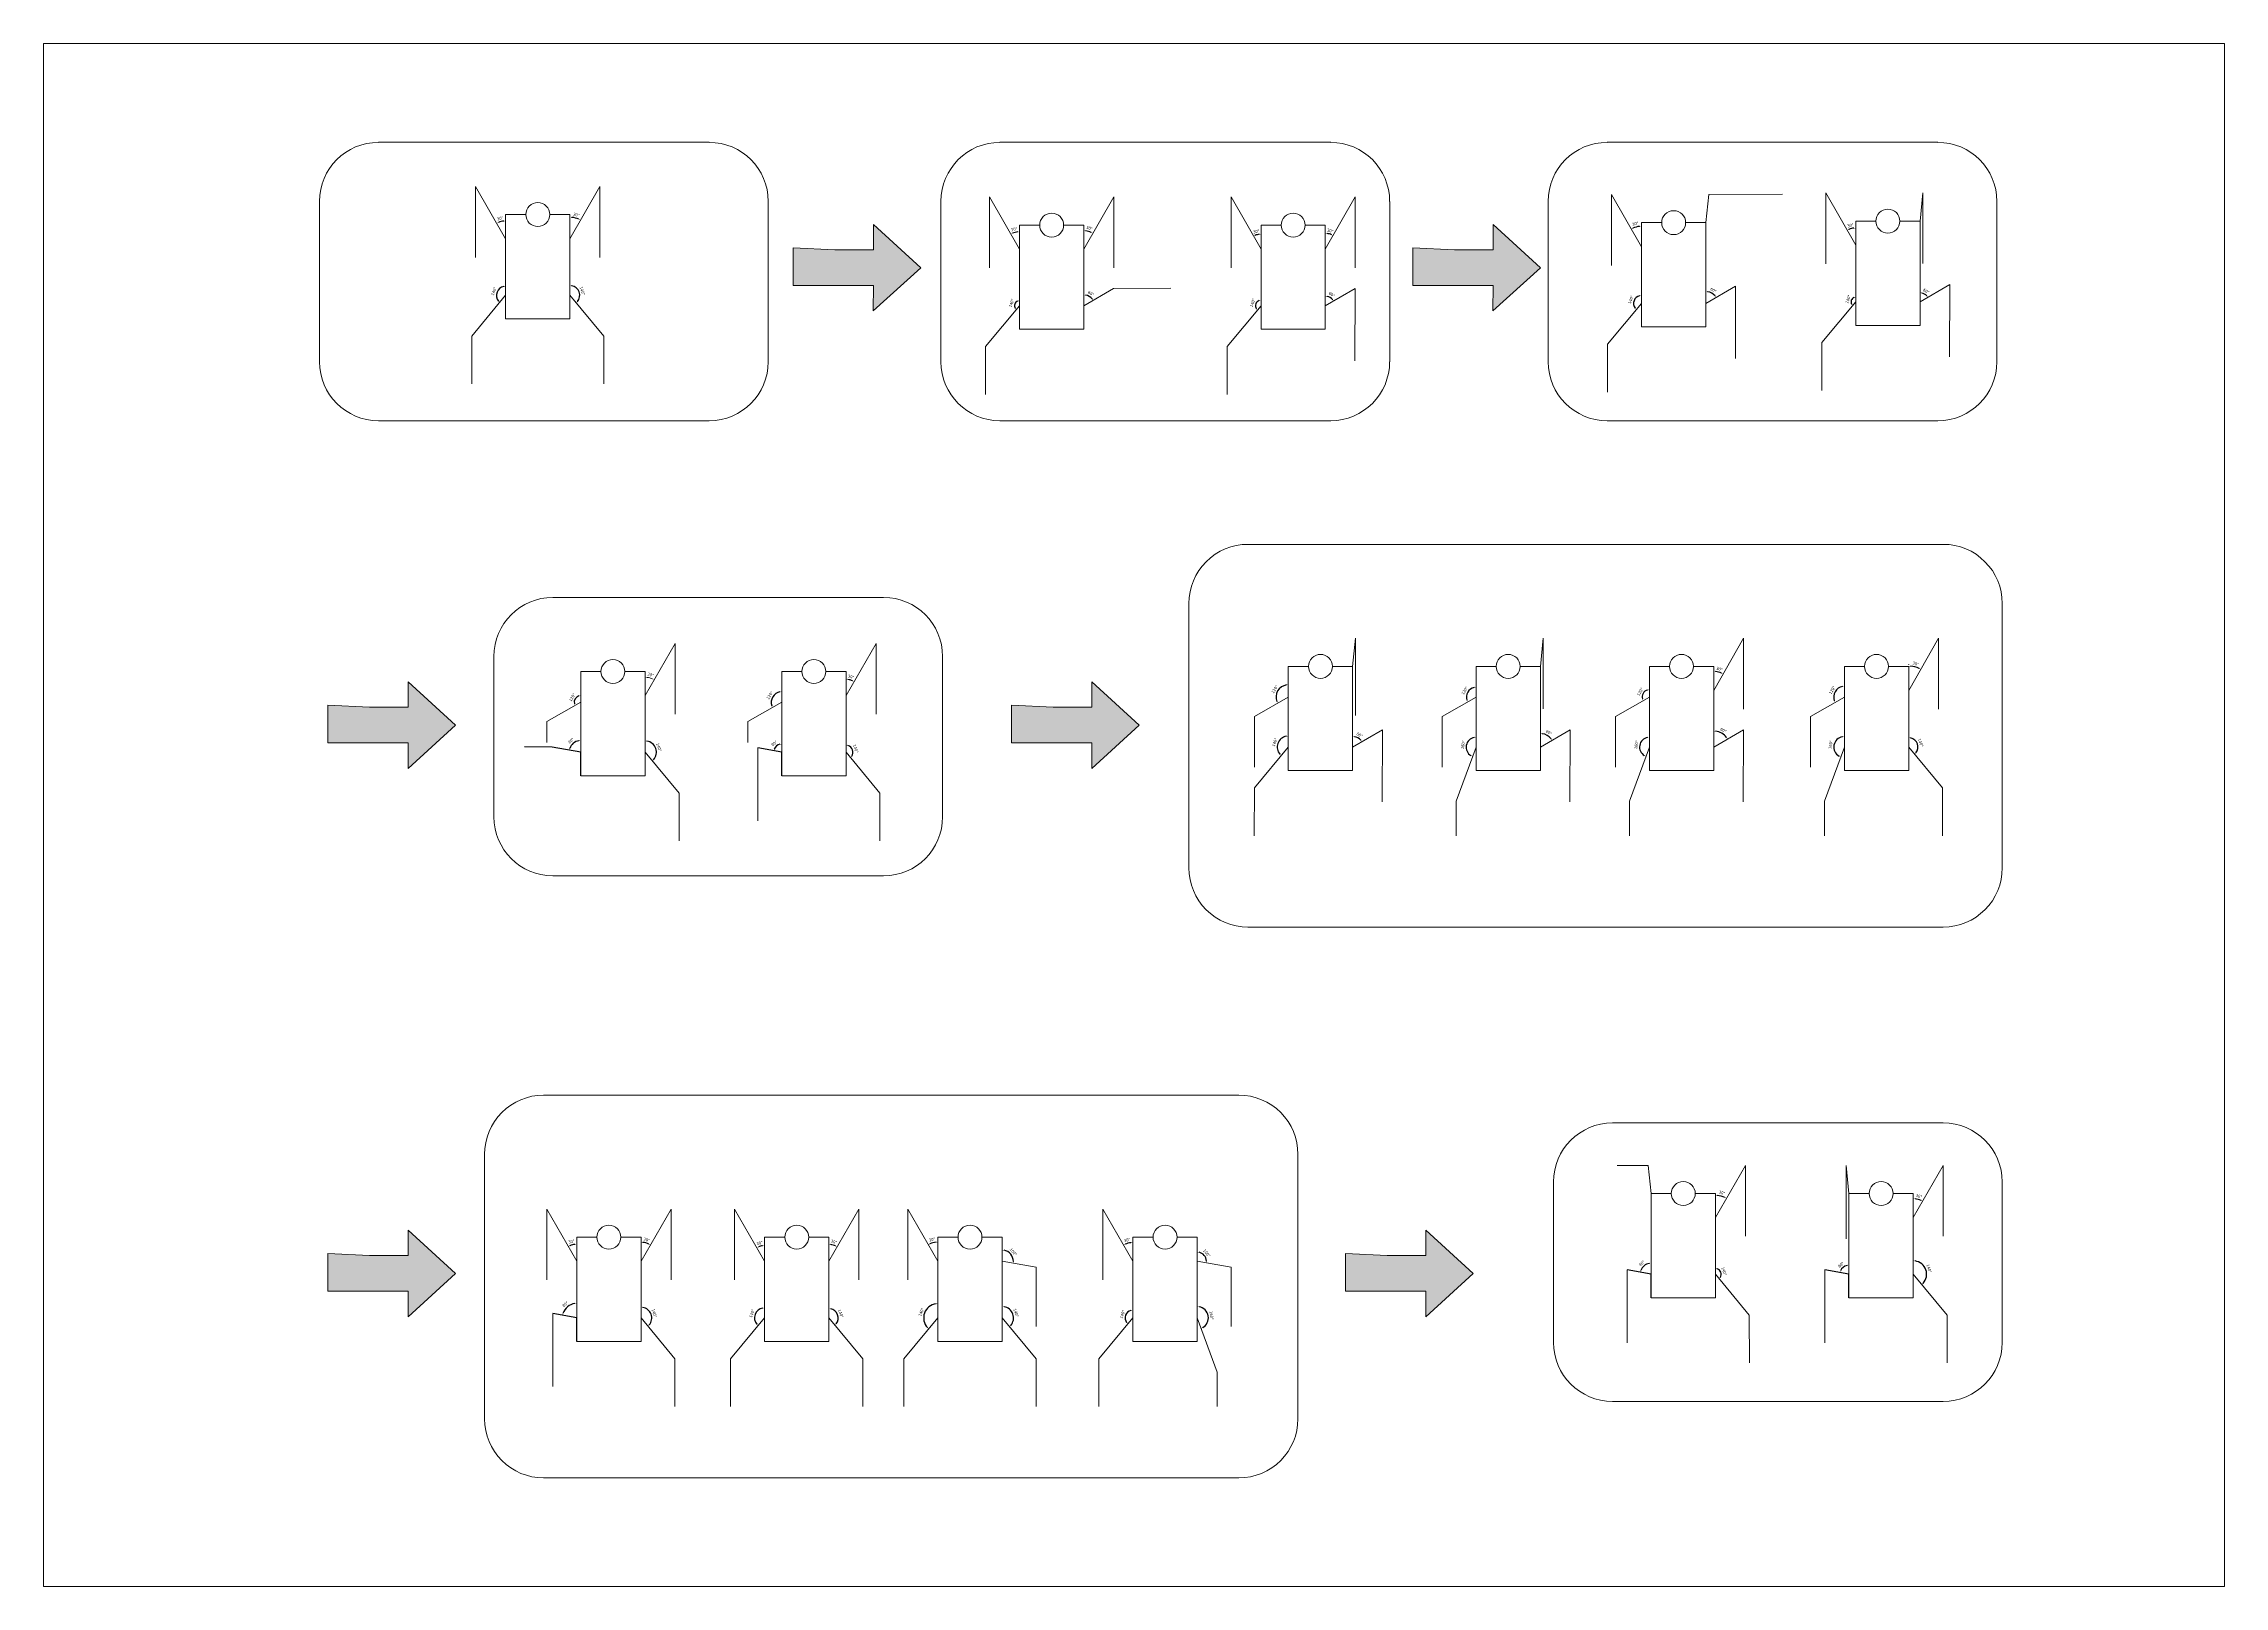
# Model space of a CAD drawing. Header units: millimetres. Extents: x 10966 to 11263, y 6995 to 7205.
import ezdxf

# ---------------------------------------------------------------- set-up
doc = ezdxf.new("R2010")
doc.units = ezdxf.units.MM
doc.header["$MEASUREMENT"] = 0
for name, color, linetype, lineweight in [('DIM', 252, 'Continuous', 18), ('NET LIEN', 255, 'Continuous', 18), ('NetLien', 7, 'Continuous', 30)]:
    doc.layers.add(name, color=color, linetype=linetype, lineweight=lineweight)
doc.styles.add('TEXT1', font='tahoma.ttf', dxfattribs={"width": 0.9})
doc.dimstyles.new('DIM1', dxfattribs={"dimtxt": 2, "dimasz": 1.25, "dimexe": 1.25, "dimexo": 1.25, "dimgap": 1.25, "dimtad": 1, "dimtoh": 1, "dimdec": 0, "dimzin": 0, "dimdsep": 46, "dimtxsty": 'TEXT1', "dimcen": 0.09, "dimclrd": 256, "dimclre": 256, "dimclrt": 256, "dimadec": 0, "dimazin": 0, "dimtfac": 1, "dimtdec": 0, "dimtix": 1, "dimtofl": 0, "dimtmove": 0, "dimatfit": 3, "dimfxl": 1, "dimtolj": 1, "dimtzin": 0, "dimlwd": -1, "dimlwe": -1, "dimarcsym": 0})

# ---------------------------------------------------------------- blocks, each defined once
blk = doc.blocks.new('*D77')
at = {"layer": 'Defpoints', "color": 0, "transparency": 16777216}
for p in [(11041.56, 7185.12), (11037.49, 7181.29), (11038.48, 7180.74), (11037.49, 7178.01), (11037.49, 7178.01)]:
    blk.add_point(p, dxfattribs=at)
at = {"layer": 'NetLien', "transparency": 16777216}
blk.add_arc((11037.49, 7178.01), 2.91, 65.0761, 85.0762, dxfattribs=at)
for points in [[(11037.73, 7180.87), (11037.74, 7180.95), (11037.49, 7180.92)], [(11038.73, 7180.68), (11038.69, 7180.61), (11038.93, 7180.53)]]:
    blk.add_solid(points, dxfattribs=at)
at = {"layer": 'NetLien', "transparency": 16777216, "insert": (11038.35, 7181.26), "char_height": 0.4, "attachment_point": 5, "rotation": 345.0762, "style": 'TEXT1'}
blk.add_mtext('\\A1;30°', dxfattribs=at)
blk = doc.blocks.new('*D78')
at = {"layer": 'Defpoints', "color": 0, "transparency": 16777216}
for p in [(11024.64, 7185.12), (11028.31, 7180.39), (11028.72, 7181.29), (11028.72, 7178.01), (11028.72, 7167.09)]:
    blk.add_point(p, dxfattribs=at)
at = {"layer": 'NetLien', "transparency": 16777216}
blk.add_arc((11028.72, 7178.01), 2.41, 95.9379, 113.9098, dxfattribs=at)
for points in [[(11027.76, 7180.18), (11027.73, 7180.25), (11027.52, 7180.1)], [(11028.47, 7180.45), (11028.47, 7180.37), (11028.72, 7180.42)]]:
    blk.add_solid(points, dxfattribs=at)
at = {"layer": 'NetLien', "transparency": 16777216, "insert": (11027.98, 7180.78), "char_height": 0.4, "attachment_point": 5, "rotation": 14.9238, "style": 'TEXT1'}
blk.add_mtext('\\A1;30°', dxfattribs=at)
blk = doc.blocks.new('*D79')
at = {"layer": 'Defpoints', "color": 0, "transparency": 16777216}
for p in [(11028.72, 7181.29), (11027.82, 7171.15), (11028.72, 7170.3), (11028.72, 7167.09), (11024.11, 7164.75)]:
    blk.add_point(p, dxfattribs=at)
at = {"layer": 'NetLien', "transparency": 16777216}
blk.add_arc((11028.72, 7170.3), 1.24, 101.5657, 218.6836, dxfattribs=at)
for points in [[(11028.47, 7171.55), (11028.48, 7171.47), (11028.72, 7171.54)], [(11027.78, 7169.55), (11027.72, 7169.49), (11027.93, 7169.34)]]:
    blk.add_solid(points, dxfattribs=at)
at = {"layer": 'NetLien', "transparency": 16777216, "insert": (11027.12, 7170.87), "char_height": 0.4, "attachment_point": 5, "rotation": 70.1246, "style": 'TEXT1'}
blk.add_mtext('\\A1;140°', dxfattribs=at)
blk = doc.blocks.new('*D80')
at = {"layer": 'Defpoints', "color": 0, "transparency": 16777216}
for p in [(11037.49, 7181.29), (11037.49, 7170.3), (11038.82, 7170.21), (11037.49, 7167.09), (11042.1, 7164.75)]:
    blk.add_point(p, dxfattribs=at)
at = {"layer": 'NetLien', "transparency": 16777216}
blk.add_arc((11037.49, 7170.3), 1.33, 320.5177, 79.2331, dxfattribs=at)
for points in [[(11037.73, 7171.56), (11037.74, 7171.65), (11037.49, 7171.63)], [(11038.54, 7169.42), (11038.48, 7169.48), (11038.34, 7169.27)]]:
    blk.add_solid(points, dxfattribs=at)
at = {"layer": 'NetLien', "transparency": 16777216, "insert": (11039.17, 7170.9), "char_height": 0.4, "attachment_point": 5, "rotation": 289.8754, "style": 'TEXT1'}
blk.add_mtext('\\A1;140°', dxfattribs=at)
blk = doc.blocks.new('*D81')
at = {"layer": 'Defpoints', "color": 0, "transparency": 16777216}
for p in [(11094.63, 7183.69), (11098.3, 7178.9), (11098.71, 7179.86), (11098.71, 7176.59), (11098.71, 7165.67)]:
    blk.add_point(p, dxfattribs=at)
at = {"layer": 'NetLien', "transparency": 16777216}
blk.add_arc((11098.71, 7176.59), 2.35, 96.1023, 113.7453, dxfattribs=at)
for points in [[(11097.78, 7178.7), (11097.74, 7178.77), (11097.54, 7178.62)], [(11098.45, 7178.96), (11098.46, 7178.88), (11098.71, 7178.93)]]:
    blk.add_solid(points, dxfattribs=at)
at = {"layer": 'NetLien', "transparency": 16777216, "insert": (11097.98, 7179.3), "char_height": 0.4, "attachment_point": 5, "rotation": 14.9238, "style": 'TEXT1'}
blk.add_mtext('\\A1;30°', dxfattribs=at)
blk = doc.blocks.new('*D82')
at = {"layer": 'Defpoints', "color": 0, "transparency": 16777216}
for p in [(11111.55, 7183.69), (11107.47, 7179.86), (11108.32, 7178.93), (11107.47, 7176.59), (11107.47, 7176.59)]:
    blk.add_point(p, dxfattribs=at)
at = {"layer": 'NetLien', "transparency": 16777216}
blk.add_arc((11107.47, 7176.59), 2.49, 65.9027, 84.2496, dxfattribs=at)
for points in [[(11107.72, 7179.02), (11107.72, 7179.11), (11107.47, 7179.08)], [(11108.51, 7178.9), (11108.47, 7178.82), (11108.71, 7178.75)]]:
    blk.add_solid(points, dxfattribs=at)
at = {"layer": 'NetLien', "transparency": 16777216, "insert": (11108.23, 7179.44), "char_height": 0.4, "attachment_point": 5, "rotation": 345.0762, "style": 'TEXT1'}
blk.add_mtext('\\A1;30°', dxfattribs=at)
blk = doc.blocks.new('*D83')
at = {"layer": 'Defpoints', "color": 0, "transparency": 16777216}
for p in [(11098.71, 7179.86), (11098.21, 7169.34), (11098.71, 7168.87), (11098.71, 7165.67), (11094.09, 7163.32)]:
    blk.add_point(p, dxfattribs=at)
at = {"layer": 'NetLien', "transparency": 16777216}
blk.add_arc((11098.71, 7168.87), 0.687, 110.9702, 209.279, dxfattribs=at)
for points in [[(11098.14, 7168.56), (11098.07, 7168.51), (11098.27, 7168.34)], [(11098.45, 7169.55), (11098.47, 7169.47), (11098.71, 7169.56)]]:
    blk.add_solid(points, dxfattribs=at)
at = {"layer": 'NetLien', "transparency": 16777216, "insert": (11097.63, 7169.26), "char_height": 0.4, "attachment_point": 5, "rotation": 70.1246, "style": 'TEXT1'}
blk.add_mtext('\\A1;140°', dxfattribs=at)
blk = doc.blocks.new('*D84')
at = {"layer": 'Defpoints', "color": 0, "transparency": 16777216}
for p in [(11107.47, 7179.86), (11108.42, 7170.01), (11111.52, 7171.23), (11107.47, 7168.87), (11107.47, 7165.67)]:
    blk.add_point(p, dxfattribs=at)
at = {"layer": 'NetLien', "transparency": 16777216}
blk.add_arc((11107.47, 7168.87), 1.48, 39.8317, 80.3277, dxfattribs=at)
for points in [[(11107.71, 7170.29), (11107.72, 7170.37), (11107.47, 7170.35)], [(11108.64, 7169.85), (11108.57, 7169.8), (11108.75, 7169.62)]]:
    blk.add_solid(points, dxfattribs=at)
at = {"layer": 'NetLien', "transparency": 16777216, "insert": (11108.44, 7170.55), "char_height": 0.4, "attachment_point": 5, "rotation": 330.0797, "style": 'TEXT1'}
blk.add_mtext('\\A1;60°', dxfattribs=at)
blk = doc.blocks.new('*D85')
at = {"layer": 'Defpoints', "color": 0, "transparency": 16777216}
for p in [(11127.52, 7183.69), (11131.25, 7178.59), (11131.6, 7179.86), (11131.6, 7176.59), (11131.6, 7165.67)]:
    blk.add_point(p, dxfattribs=at)
at = {"layer": 'NetLien', "transparency": 16777216}
blk.add_arc((11131.6, 7176.59), 2.03, 97.0495, 112.7982, dxfattribs=at)
for points in [[(11130.83, 7178.42), (11130.79, 7178.5), (11130.59, 7178.35)], [(11131.35, 7178.64), (11131.35, 7178.56), (11131.6, 7178.62)]]:
    blk.add_solid(points, dxfattribs=at)
at = {"layer": 'NetLien', "transparency": 16777216, "insert": (11130.96, 7178.99), "char_height": 0.4, "attachment_point": 5, "rotation": 14.9238, "style": 'TEXT1'}
blk.add_mtext('\\A1;30°', dxfattribs=at)
blk = doc.blocks.new('*D86')
at = {"layer": 'Defpoints', "color": 0, "transparency": 16777216}
for p in [(11144.44, 7183.69), (11140.36, 7179.86), (11141.09, 7178.59), (11140.36, 7176.59), (11140.36, 7176.59)]:
    blk.add_point(p, dxfattribs=at)
at = {"layer": 'NetLien', "transparency": 16777216}
blk.add_arc((11140.36, 7176.59), 2.13, 66.8747, 83.2776, dxfattribs=at)
for points in [[(11140.61, 7178.66), (11140.61, 7178.74), (11140.36, 7178.72)], [(11141.22, 7178.58), (11141.18, 7178.51), (11141.42, 7178.43)]]:
    blk.add_solid(points, dxfattribs=at)
at = {"layer": 'NetLien', "transparency": 16777216, "insert": (11141.03, 7179.09), "char_height": 0.4, "attachment_point": 5, "rotation": 345.0762, "style": 'TEXT1'}
blk.add_mtext('\\A1;30°', dxfattribs=at)
blk = doc.blocks.new('*D87')
at = {"layer": 'Defpoints', "color": 0, "transparency": 16777216}
for p in [(11140.36, 7179.86), (11141.2, 7169.87), (11144.42, 7171.23), (11140.36, 7168.87), (11140.36, 7165.67)]:
    blk.add_point(p, dxfattribs=at)
at = {"layer": 'NetLien', "transparency": 16777216}
blk.add_arc((11140.36, 7168.87), 1.31, 41.1424, 79.017, dxfattribs=at)
for points in [[(11140.61, 7170.11), (11140.62, 7170.2), (11140.36, 7170.18)], [(11141.38, 7169.76), (11141.31, 7169.71), (11141.49, 7169.53)]]:
    blk.add_solid(points, dxfattribs=at)
at = {"layer": 'NetLien', "transparency": 16777216, "insert": (11141.24, 7170.4), "char_height": 0.4, "attachment_point": 5, "rotation": 330.0797, "style": 'TEXT1'}
blk.add_mtext('\\A1;60°', dxfattribs=at)
blk = doc.blocks.new('*D88')
at = {"layer": 'Defpoints', "color": 0, "transparency": 16777216}
for p in [(11131.6, 7179.86), (11131.05, 7169.39), (11131.6, 7168.87), (11131.6, 7165.67), (11126.98, 7163.32)]:
    blk.add_point(p, dxfattribs=at)
at = {"layer": 'NetLien', "transparency": 16777216}
blk.add_arc((11131.6, 7168.87), 0.756, 109.0371, 211.2122, dxfattribs=at)
for points in [[(11131.35, 7169.63), (11131.36, 7169.55), (11131.6, 7169.63)], [(11130.98, 7168.51), (11130.92, 7168.45), (11131.12, 7168.29)]]:
    blk.add_solid(points, dxfattribs=at)
at = {"layer": 'NetLien', "transparency": 16777216, "insert": (11130.46, 7169.28), "char_height": 0.4, "attachment_point": 5, "rotation": 70.1246, "style": 'TEXT1'}
blk.add_mtext('\\A1;140°', dxfattribs=at)
blk = doc.blocks.new('*D89')
at = {"layer": 'Defpoints', "color": 0, "transparency": 16777216}
for p in [(11179.34, 7184.02), (11182.93, 7179.65), (11183.41, 7180.19), (11183.41, 7176.91), (11183.41, 7165.99)]:
    blk.add_point(p, dxfattribs=at)
at = {"layer": 'NetLien', "transparency": 16777216}
blk.add_arc((11183.41, 7176.91), 2.78, 95.157, 114.6906, dxfattribs=at)
for points in [[(11182.27, 7179.4), (11182.23, 7179.47), (11182.03, 7179.32)], [(11183.16, 7179.72), (11183.17, 7179.64), (11183.41, 7179.69)]]:
    blk.add_solid(points, dxfattribs=at)
at = {"layer": 'NetLien', "transparency": 16777216, "insert": (11182.58, 7180.04), "char_height": 0.4, "attachment_point": 5, "rotation": 14.9238, "style": 'TEXT1'}
blk.add_mtext('\\A1;30°', dxfattribs=at)
blk = doc.blocks.new('*D90')
at = {"layer": 'Defpoints', "color": 0, "transparency": 16777216}
for p in [(11183.41, 7180.19), (11182.63, 7169.93), (11183.41, 7169.2), (11178.8, 7163.65), (11183.41, 7165.99)]:
    blk.add_point(p, dxfattribs=at)
at = {"layer": 'NetLien', "transparency": 16777216}
blk.add_arc((11183.41, 7169.2), 1.07, 103.3932, 216.856, dxfattribs=at)
for points in [[(11183.16, 7170.28), (11183.17, 7170.2), (11183.41, 7170.27)], [(11182.59, 7168.58), (11182.53, 7168.53), (11182.73, 7168.37)]]:
    blk.add_solid(points, dxfattribs=at)
at = {"layer": 'NetLien', "transparency": 16777216, "insert": (11181.98, 7169.72), "char_height": 0.4, "attachment_point": 5, "rotation": 70.1246, "style": 'TEXT1'}
blk.add_mtext('\\A1;140°', dxfattribs=at)
blk = doc.blocks.new('*D91')
at = {"layer": 'Defpoints', "color": 0, "transparency": 16777216}
for p in [(11192.18, 7180.19), (11193.21, 7170.44), (11196.23, 7171.55), (11192.18, 7169.2), (11192.18, 7165.99)]:
    blk.add_point(p, dxfattribs=at)
at = {"layer": 'NetLien', "transparency": 16777216}
blk.add_arc((11192.18, 7169.2), 1.61, 39.0389, 81.1205, dxfattribs=at)
for points in [[(11192.42, 7170.75), (11192.43, 7170.83), (11192.18, 7170.81)], [(11193.47, 7170.24), (11193.4, 7170.19), (11193.57, 7170.01)]]:
    blk.add_solid(points, dxfattribs=at)
at = {"layer": 'NetLien', "transparency": 16777216, "insert": (11193.21, 7170.99), "char_height": 0.4, "attachment_point": 5, "rotation": 330.0797, "style": 'TEXT1'}
blk.add_mtext('\\A1;60°', dxfattribs=at)
blk = doc.blocks.new('*D92')
at = {"layer": 'Defpoints', "color": 0, "transparency": 16777216}
for p in [(11208.52, 7184.24), (11212.2, 7179.42), (11212.6, 7180.4), (11212.6, 7177.13), (11212.6, 7166.21)]:
    blk.add_point(p, dxfattribs=at)
at = {"layer": 'NetLien', "transparency": 16777216}
blk.add_arc((11212.6, 7177.13), 2.33, 96.1613, 113.6864, dxfattribs=at)
for points in [[(11211.68, 7179.22), (11211.65, 7179.3), (11211.44, 7179.15)], [(11212.35, 7179.48), (11212.35, 7179.4), (11212.6, 7179.45)]]:
    blk.add_solid(points, dxfattribs=at)
at = {"layer": 'NetLien', "transparency": 16777216, "insert": (11211.88, 7179.82), "char_height": 0.4, "attachment_point": 5, "rotation": 14.9238, "style": 'TEXT1'}
blk.add_mtext('\\A1;30°', dxfattribs=at)
blk = doc.blocks.new('*D94')
at = {"layer": 'Defpoints', "color": 0, "transparency": 16777216}
for p in [(11221.36, 7180.4), (11222.15, 7170.35), (11225.42, 7171.77), (11221.36, 7169.41), (11221.36, 7166.21)]:
    blk.add_point(p, dxfattribs=at)
at = {"layer": 'NetLien', "transparency": 16777216}
blk.add_arc((11221.36, 7169.41), 1.22, 41.9306, 78.2288, dxfattribs=at)
for points in [[(11221.61, 7170.57), (11221.62, 7170.65), (11221.36, 7170.63)], [(11222.3, 7170.25), (11222.24, 7170.2), (11222.42, 7170.03)]]:
    blk.add_solid(points, dxfattribs=at)
at = {"layer": 'NetLien', "transparency": 16777216, "insert": (11222.2, 7170.87), "char_height": 0.4, "attachment_point": 5, "rotation": 330.0797, "style": 'TEXT1'}
blk.add_mtext('\\A1;60°', dxfattribs=at)
blk = doc.blocks.new('*D95')
at = {"layer": 'Defpoints', "color": 0, "transparency": 16777216}
for p in [(11212.6, 7180.4), (11212.13, 7169.86), (11212.6, 7169.41), (11207.98, 7163.87), (11212.6, 7166.21)]:
    blk.add_point(p, dxfattribs=at)
at = {"layer": 'NetLien', "transparency": 16777216}
blk.add_arc((11212.6, 7169.41), 0.645, 112.3646, 207.8846, dxfattribs=at)
for points in [[(11212.35, 7170.05), (11212.36, 7169.97), (11212.6, 7170.06)], [(11212.06, 7169.14), (11212, 7169.09), (11212.19, 7168.92)]]:
    blk.add_solid(points, dxfattribs=at)
at = {"layer": 'NetLien', "transparency": 16777216, "insert": (11211.56, 7169.79), "char_height": 0.4, "attachment_point": 5, "rotation": 70.1246, "style": 'TEXT1'}
blk.add_mtext('\\A1;140°', dxfattribs=at)
blk = doc.blocks.new('*D96')
at = {"layer": 'Defpoints', "color": 0, "transparency": 16777216}
for p in [(11038.96, 7119.09), (11038.39, 7115.59), (11038.96, 7114.91), (11038.96, 7114.91), (11034.35, 7112.27)]:
    blk.add_point(p, dxfattribs=at)
at = {"layer": 'NetLien', "transparency": 16777216}
blk.add_arc((11038.96, 7114.91), 0.888, 106.1903, 193.5474, dxfattribs=at)
for points in [[(11038.13, 7114.72), (11038.06, 7114.68), (11038.19, 7114.47)], [(11038.7, 7115.8), (11038.72, 7115.72), (11038.96, 7115.8)]]:
    blk.add_solid(points, dxfattribs=at)
at = {"layer": 'NetLien', "transparency": 16777216, "insert": (11037.79, 7115.58), "char_height": 0.4, "attachment_point": 5, "rotation": 59.8688, "style": 'TEXT1'}
blk.add_mtext('\\A1;120°', dxfattribs=at)
blk = doc.blocks.new('*D98')
at = {"layer": 'Defpoints', "color": 0, "transparency": 16777216}
for p in [(11066.33, 7119.09), (11065.41, 7116.01), (11066.33, 7114.91), (11066.33, 7114.91), (11061.72, 7112.27)]:
    blk.add_point(p, dxfattribs=at)
at = {"layer": 'NetLien', "transparency": 16777216}
blk.add_arc((11066.33, 7114.91), 1.43, 100.0265, 199.7111, dxfattribs=at)
for points in [[(11066.08, 7116.36), (11066.09, 7116.28), (11066.33, 7116.34)], [(11065.02, 7114.44), (11064.95, 7114.41), (11065.09, 7114.2)]]:
    blk.add_solid(points, dxfattribs=at)
at = {"layer": 'NetLien', "transparency": 16777216, "insert": (11064.7, 7115.86), "char_height": 0.4, "attachment_point": 5, "rotation": 59.8688, "style": 'TEXT1'}
blk.add_mtext('\\A1;120°', dxfattribs=at)
blk = doc.blocks.new('*D99')
at = {"layer": 'Defpoints', "color": 0, "transparency": 16777216}
for p in [(11079.17, 7122.92), (11075.1, 7119.09), (11075.84, 7117.88), (11075.1, 7115.82), (11075.1, 7115.82)]:
    blk.add_point(p, dxfattribs=at)
at = {"layer": 'NetLien', "transparency": 16777216}
blk.add_arc((11075.1, 7115.82), 2.19, 66.6818, 83.4705, dxfattribs=at)
for points in [[(11075.34, 7117.95), (11075.35, 7118.04), (11075.1, 7118.01)], [(11075.98, 7117.87), (11075.95, 7117.79), (11076.19, 7117.72)]]:
    blk.add_solid(points, dxfattribs=at)
at = {"layer": 'NetLien', "transparency": 16777216, "insert": (11075.78, 7118.38), "char_height": 0.4, "attachment_point": 5, "rotation": 345.0762, "style": 'TEXT1'}
blk.add_mtext('\\A1;30°', dxfattribs=at)
blk = doc.blocks.new('*D100')
at = {"layer": 'Defpoints', "color": 0, "transparency": 16777216}
for p in [(11038.96, 7119.09), (11035.08, 7108.8), (11038.25, 7109.52), (11038.96, 7108.1), (11038.96, 7104.9)]:
    blk.add_point(p, dxfattribs=at)
at = {"layer": 'NetLien', "transparency": 16777216}
blk.add_arc((11038.96, 7108.1), 1.59, 99.0234, 160.7436, dxfattribs=at)
for points in [[(11037.5, 7108.62), (11037.42, 7108.64), (11037.39, 7108.38)], [(11038.71, 7109.71), (11038.71, 7109.63), (11038.96, 7109.69)]]:
    blk.add_solid(points, dxfattribs=at)
at = {"layer": 'NetLien', "transparency": 16777216, "insert": (11037.64, 7109.67), "char_height": 0.4, "attachment_point": 5, "rotation": 39.8835, "style": 'TEXT1'}
blk.add_mtext('\\A1;80°', dxfattribs=at)
blk = doc.blocks.new('*D101')
at = {"layer": 'Defpoints', "color": 0, "transparency": 16777216}
for p in [(11047.72, 7119.09), (11047.72, 7108.1), (11049.26, 7108.01), (11047.72, 7104.9), (11052.34, 7102.55)]:
    blk.add_point(p, dxfattribs=at)
at = {"layer": 'NetLien', "transparency": 16777216}
blk.add_arc((11047.72, 7108.1), 1.54, 319.0566, 80.6942, dxfattribs=at)
for points in [[(11047.97, 7109.58), (11047.97, 7109.66), (11047.72, 7109.64)], [(11048.91, 7107.06), (11048.86, 7107.12), (11048.71, 7106.92)]]:
    blk.add_solid(points, dxfattribs=at)
at = {"layer": 'NetLien', "transparency": 16777216, "insert": (11049.6, 7108.78), "char_height": 0.4, "attachment_point": 5, "rotation": 289.8754, "style": 'TEXT1'}
blk.add_mtext('\\A1;140°', dxfattribs=at)
blk = doc.blocks.new('*D102')
at = {"layer": 'Defpoints', "color": 0, "transparency": 16777216}
for p in [(11066.33, 7119.09), (11063.07, 7108.69), (11065.83, 7109.09), (11066.33, 7108.1), (11066.33, 7104.9)]:
    blk.add_point(p, dxfattribs=at)
at = {"layer": 'NetLien', "transparency": 16777216}
blk.add_arc((11066.33, 7108.1), 1.11, 102.9327, 156.8344, dxfattribs=at)
for points in [[(11065.35, 7108.53), (11065.27, 7108.55), (11065.24, 7108.3)], [(11066.08, 7109.23), (11066.09, 7109.14), (11066.33, 7109.21)]]:
    blk.add_solid(points, dxfattribs=at)
at = {"layer": 'NetLien', "transparency": 16777216, "insert": (11065.33, 7109.31), "char_height": 0.4, "attachment_point": 5, "rotation": 39.8835, "style": 'TEXT1'}
blk.add_mtext('\\A1;80°', dxfattribs=at)
blk = doc.blocks.new('*D103')
at = {"layer": 'Defpoints', "color": 0, "transparency": 16777216}
for p in [(11075.1, 7119.09), (11075.1, 7108.1), (11076.03, 7108.04), (11075.1, 7104.9), (11079.71, 7102.55)]:
    blk.add_point(p, dxfattribs=at)
at = {"layer": 'NetLien', "transparency": 16777216}
blk.add_arc((11075.1, 7108.1), 0.939, 325.0447, 74.7061, dxfattribs=at)
for points in [[(11075.34, 7108.97), (11075.35, 7109.05), (11075.1, 7109.04)], [(11075.9, 7107.54), (11075.83, 7107.59), (11075.7, 7107.38)]]:
    blk.add_solid(points, dxfattribs=at)
at = {"layer": 'NetLien', "transparency": 16777216, "insert": (11076.41, 7108.58), "char_height": 0.4, "attachment_point": 5, "rotation": 289.8754, "style": 'TEXT1'}
blk.add_mtext('\\A1;140°', dxfattribs=at)
blk = doc.blocks.new('*D104')
at = {"layer": 'Defpoints', "color": 0, "transparency": 16777216}
for p in [(11135.31, 7119.79), (11134.24, 7116.89), (11135.31, 7115.61), (11135.31, 7115.61), (11130.7, 7112.98)]:
    blk.add_point(p, dxfattribs=at)
at = {"layer": 'NetLien', "transparency": 16777216}
blk.add_arc((11135.31, 7115.61), 1.67, 98.5986, 201.139, dxfattribs=at)
for points in [[(11135.06, 7117.3), (11135.07, 7117.22), (11135.31, 7117.28)], [(11133.8, 7115.03), (11133.72, 7114.99), (11133.87, 7114.78)]]:
    blk.add_solid(points, dxfattribs=at)
at = {"layer": 'NetLien', "transparency": 16777216, "insert": (11133.47, 7116.68), "char_height": 0.4, "attachment_point": 5, "rotation": 59.8688, "style": 'TEXT1'}
blk.add_mtext('\\A1;120°', dxfattribs=at)
blk = doc.blocks.new('*D105')
at = {"layer": 'Defpoints', "color": 0, "transparency": 16777216}
for p in [(11135.31, 7119.79), (11134.22, 7109.83), (11135.31, 7108.8), (11135.31, 7105.6), (11130.7, 7103.25)]:
    blk.add_point(p, dxfattribs=at)
at = {"layer": 'NetLien', "transparency": 16777216}
blk.add_arc((11135.31, 7108.8), 1.5, 99.5488, 220.7005, dxfattribs=at)
for points in [[(11135.06, 7110.33), (11135.07, 7110.24), (11135.31, 7110.3)], [(11134.2, 7107.85), (11134.15, 7107.79), (11134.35, 7107.65)]]:
    blk.add_solid(points, dxfattribs=at)
at = {"layer": 'NetLien', "transparency": 16777216, "insert": (11133.47, 7109.47), "char_height": 0.4, "attachment_point": 5, "rotation": 70.1246, "style": 'TEXT1'}
blk.add_mtext('\\A1;140°', dxfattribs=at)
blk = doc.blocks.new('*D106')
at = {"layer": 'Defpoints', "color": 0, "transparency": 16777216}
for p in [(11144.08, 7119.79), (11148.13, 7111.16), (11144.08, 7108.8), (11145, 7109.91), (11144.08, 7105.6)]:
    blk.add_point(p, dxfattribs=at)
at = {"layer": 'NetLien', "transparency": 16777216}
blk.add_arc((11144.08, 7108.8), 1.44, 40.0896, 80.0699, dxfattribs=at)
for points in [[(11144.32, 7110.18), (11144.33, 7110.27), (11144.08, 7110.25)], [(11145.22, 7109.76), (11145.15, 7109.71), (11145.33, 7109.53)]]:
    blk.add_solid(points, dxfattribs=at)
at = {"layer": 'NetLien', "transparency": 16777216, "insert": (11145.03, 7110.45), "char_height": 0.4, "attachment_point": 5, "rotation": 330.0797, "style": 'TEXT1'}
blk.add_mtext('\\A1;60°', dxfattribs=at)
blk = doc.blocks.new('*D107')
at = {"layer": 'Defpoints', "color": 0, "transparency": 16777216}
for p in [(11160.89, 7119.79), (11160.04, 7116.62), (11160.89, 7115.61), (11160.89, 7115.61), (11156.28, 7112.98)]:
    blk.add_point(p, dxfattribs=at)
at = {"layer": 'NetLien', "transparency": 16777216}
blk.add_arc((11160.89, 7115.61), 1.31, 100.9106, 198.8271, dxfattribs=at)
for points in [[(11160.63, 7116.94), (11160.64, 7116.86), (11160.89, 7116.92)], [(11159.68, 7115.2), (11159.6, 7115.17), (11159.75, 7114.96)]]:
    blk.add_solid(points, dxfattribs=at)
at = {"layer": 'NetLien', "transparency": 16777216, "insert": (11159.35, 7116.5), "char_height": 0.4, "attachment_point": 5, "rotation": 59.8688, "style": 'TEXT1'}
blk.add_mtext('\\A1;120°', dxfattribs=at)
blk = doc.blocks.new('*D108')
at = {"layer": 'Defpoints', "color": 0, "transparency": 16777216}
for p in [(11160.89, 7119.79), (11159.8, 7109.61), (11160.89, 7108.8), (11160.89, 7105.6), (11158.18, 7101.43)]:
    blk.add_point(p, dxfattribs=at)
at = {"layer": 'NetLien', "transparency": 16777216}
blk.add_arc((11160.89, 7108.8), 1.35, 100.6236, 239.1878, dxfattribs=at)
for points in [[(11160.21, 7107.68), (11160.18, 7107.61), (11160.42, 7107.54)], [(11160.63, 7110.17), (11160.64, 7110.09), (11160.89, 7110.15)]]:
    blk.add_solid(points, dxfattribs=at)
at = {"layer": 'NetLien', "transparency": 16777216, "insert": (11159.11, 7109.12), "char_height": 0.4, "attachment_point": 5, "rotation": 79.9057, "style": 'TEXT1'}
blk.add_mtext('\\A1;160°', dxfattribs=at)
blk = doc.blocks.new('*D109')
at = {"layer": 'Defpoints', "color": 0, "transparency": 16777216}
for p in [(11169.65, 7119.79), (11170.83, 7110.22), (11173.71, 7111.16), (11169.65, 7108.8), (11169.65, 7105.6)]:
    blk.add_point(p, dxfattribs=at)
at = {"layer": 'NetLien', "transparency": 16777216}
blk.add_arc((11169.65, 7108.8), 1.84, 37.9344, 82.2251, dxfattribs=at)
for points in [[(11169.9, 7110.59), (11169.9, 7110.67), (11169.65, 7110.65)], [(11171.14, 7109.96), (11171.07, 7109.91), (11171.24, 7109.73)]]:
    blk.add_solid(points, dxfattribs=at)
at = {"layer": 'NetLien', "transparency": 16777216, "insert": (11170.8, 7110.8), "char_height": 0.4, "attachment_point": 5, "rotation": 330.0797, "style": 'TEXT1'}
blk.add_mtext('\\A1;60°', dxfattribs=at)
blk = doc.blocks.new('*D110')
at = {"layer": 'Defpoints', "color": 0, "transparency": 16777216}
for p in [(11184.49, 7119.79), (11183.86, 7116.37), (11184.49, 7115.61), (11184.49, 7115.61), (11179.88, 7112.98)]:
    blk.add_point(p, dxfattribs=at)
at = {"layer": 'NetLien', "transparency": 16777216}
blk.add_arc((11184.49, 7115.61), 0.988, 104.5362, 195.2014, dxfattribs=at)
for points in [[(11184.24, 7116.61), (11184.25, 7116.52), (11184.49, 7116.6)], [(11183.58, 7115.37), (11183.5, 7115.33), (11183.63, 7115.12)]]:
    blk.add_solid(points, dxfattribs=at)
at = {"layer": 'NetLien', "transparency": 16777216, "insert": (11183.24, 7116.34), "char_height": 0.4, "attachment_point": 5, "rotation": 59.8688, "style": 'TEXT1'}
blk.add_mtext('\\A1;120°', dxfattribs=at)
blk = doc.blocks.new('*D111')
at = {"layer": 'Defpoints', "color": 0, "transparency": 16777216}
for p in [(11197.33, 7123.62), (11193.26, 7119.79), (11193.26, 7116.52), (11193.26, 7116.52), (11194.13, 7118.93)]:
    blk.add_point(p, dxfattribs=at)
at = {"layer": 'NetLien', "transparency": 16777216}
blk.add_arc((11193.26, 7116.52), 2.57, 65.7336, 84.4187, dxfattribs=at)
for points in [[(11193.5, 7119.03), (11193.51, 7119.11), (11193.26, 7119.08)], [(11194.33, 7118.89), (11194.29, 7118.82), (11194.53, 7118.74)]]:
    blk.add_solid(points, dxfattribs=at)
at = {"layer": 'NetLien', "transparency": 16777216, "insert": (11194.04, 7119.44), "char_height": 0.4, "attachment_point": 5, "rotation": 345.0762, "style": 'TEXT1'}
blk.add_mtext('\\A1;30°', dxfattribs=at)
blk = doc.blocks.new('*D112')
at = {"layer": 'Defpoints', "color": 0, "transparency": 16777216}
for p in [(11184.49, 7119.79), (11183.42, 7109.61), (11184.49, 7108.8), (11184.49, 7105.6), (11181.78, 7101.43)]:
    blk.add_point(p, dxfattribs=at)
at = {"layer": 'NetLien', "transparency": 16777216}
blk.add_arc((11184.49, 7108.8), 1.34, 100.6903, 239.1211, dxfattribs=at)
for points in [[(11183.82, 7107.69), (11183.79, 7107.61), (11184.03, 7107.54)], [(11184.24, 7110.16), (11184.25, 7110.08), (11184.49, 7110.14)]]:
    blk.add_solid(points, dxfattribs=at)
at = {"layer": 'NetLien', "transparency": 16777216, "insert": (11182.72, 7109.12), "char_height": 0.4, "attachment_point": 5, "rotation": 79.9057, "style": 'TEXT1'}
blk.add_mtext('\\A1;160°', dxfattribs=at)
blk = doc.blocks.new('*D113')
at = {"layer": 'Defpoints', "color": 0, "transparency": 16777216}
for p in [(11193.26, 7119.79), (11194.66, 7110.48), (11197.31, 7111.16), (11193.26, 7108.8), (11193.26, 7105.6)]:
    blk.add_point(p, dxfattribs=at)
at = {"layer": 'NetLien', "transparency": 16777216}
blk.add_arc((11193.26, 7108.8), 2.19, 36.7174, 83.4421, dxfattribs=at)
for points in [[(11193.5, 7110.93), (11193.51, 7111.02), (11193.26, 7110.99)], [(11195.04, 7110.13), (11194.97, 7110.09), (11195.15, 7109.9)]]:
    blk.add_solid(points, dxfattribs=at)
at = {"layer": 'NetLien', "transparency": 16777216, "insert": (11194.57, 7111.09), "char_height": 0.4, "attachment_point": 5, "rotation": 330.0797, "style": 'TEXT1'}
blk.add_mtext('\\A1;60°', dxfattribs=at)
blk = doc.blocks.new('*D114')
at = {"layer": 'Defpoints', "color": 0, "transparency": 16777216}
for p in [(11223.89, 7123.62), (11219.81, 7119.79), (11220.93, 7119.62), (11219.81, 7116.52), (11219.81, 7116.52)]:
    blk.add_point(p, dxfattribs=at)
at = {"layer": 'NetLien', "transparency": 16777216}
blk.add_line((11219.81, 7120.04), (11219.81, 7120.07), dxfattribs=at)
blk.add_arc((11219.81, 7116.52), 3.3, 64.4946, 85.6577, dxfattribs=at)
for points in [[(11220.06, 7119.76), (11220.06, 7119.85), (11219.81, 7119.82)], [(11221.25, 7119.53), (11221.21, 7119.46), (11221.45, 7119.38)]]:
    blk.add_solid(points, dxfattribs=at)
at = {"layer": 'NetLien', "transparency": 16777216, "insert": (11220.78, 7120.15), "char_height": 0.4, "attachment_point": 5, "rotation": 345.0762, "style": 'TEXT1'}
blk.add_mtext('\\A1;30°', dxfattribs=at)
blk = doc.blocks.new('*D115')
at = {"layer": 'Defpoints', "color": 0, "transparency": 16777216}
for p in [(11211.05, 7119.79), (11210.11, 7116.73), (11211.05, 7115.61), (11211.05, 7115.61), (11206.44, 7112.98)]:
    blk.add_point(p, dxfattribs=at)
at = {"layer": 'NetLien', "transparency": 16777216}
blk.add_arc((11211.05, 7115.61), 1.46, 99.8112, 199.9264, dxfattribs=at)
for points in [[(11210.79, 7117.09), (11210.8, 7117.01), (11211.05, 7117.07)], [(11209.71, 7115.13), (11209.64, 7115.09), (11209.78, 7114.88)]]:
    blk.add_solid(points, dxfattribs=at)
at = {"layer": 'NetLien', "transparency": 16777216, "insert": (11209.39, 7116.57), "char_height": 0.4, "attachment_point": 5, "rotation": 59.8688, "style": 'TEXT1'}
blk.add_mtext('\\A1;120°', dxfattribs=at)
blk = doc.blocks.new('*D116')
at = {"layer": 'Defpoints', "color": 0, "transparency": 16777216}
for p in [(11211.05, 7119.79), (11209.89, 7109.67), (11211.05, 7108.8), (11211.05, 7105.6), (11208.34, 7101.43)]:
    blk.add_point(p, dxfattribs=at)
at = {"layer": 'NetLien', "transparency": 16777216}
blk.add_arc((11211.05, 7108.8), 1.44, 99.933, 239.8784, dxfattribs=at)
for points in [[(11210.79, 7110.27), (11210.8, 7110.18), (11211.05, 7110.25)], [(11210.34, 7107.59), (11210.3, 7107.52), (11210.55, 7107.45)]]:
    blk.add_solid(points, dxfattribs=at)
at = {"layer": 'NetLien', "transparency": 16777216, "insert": (11209.17, 7109.14), "char_height": 0.4, "attachment_point": 5, "rotation": 79.9057, "style": 'TEXT1'}
blk.add_mtext('\\A1;160°', dxfattribs=at)
blk = doc.blocks.new('*D117')
at = {"layer": 'Defpoints', "color": 0, "transparency": 16777216}
for p in [(11219.81, 7119.79), (11219.81, 7108.8), (11221.08, 7108.73), (11219.81, 7105.6), (11224.43, 7103.25)]:
    blk.add_point(p, dxfattribs=at)
at = {"layer": 'NetLien', "transparency": 16777216}
blk.add_arc((11219.81, 7108.8), 1.27, 321.041, 78.7097, dxfattribs=at)
for points in [[(11220.06, 7110.01), (11220.06, 7110.09), (11219.81, 7110.07)], [(11220.83, 7107.97), (11220.77, 7108.03), (11220.62, 7107.83)]]:
    blk.add_solid(points, dxfattribs=at)
at = {"layer": 'NetLien', "transparency": 16777216, "insert": (11221.44, 7109.39), "char_height": 0.4, "attachment_point": 5, "rotation": 289.8754, "style": 'TEXT1'}
blk.add_mtext('\\A1;140°', dxfattribs=at)
blk = doc.blocks.new('*D118')
at = {"layer": 'Defpoints', "color": 0, "transparency": 16777216}
for p in [(11034.33, 7045.92), (11038.41, 7042.09), (11038.01, 7041.1), (11038.41, 7038.81), (11038.41, 7038.81)]:
    blk.add_point(p, dxfattribs=at)
at = {"layer": 'NetLien', "transparency": 16777216}
blk.add_arc((11038.41, 7038.81), 2.32, 96.1719, 113.6758, dxfattribs=at)
for points in [[(11037.5, 7040.9), (11037.46, 7040.97), (11037.25, 7040.83)], [(11038.16, 7041.16), (11038.16, 7041.08), (11038.41, 7041.13)]]:
    blk.add_solid(points, dxfattribs=at)
at = {"layer": 'NetLien', "transparency": 16777216, "insert": (11037.69, 7041.5), "char_height": 0.4, "attachment_point": 5, "rotation": 14.9238, "style": 'TEXT1'}
blk.add_mtext('\\A1;30°', dxfattribs=at)
blk = doc.blocks.new('*D119')
at = {"layer": 'Defpoints', "color": 0, "transparency": 16777216}
for p in [(11051.25, 7045.92), (11047.17, 7042.09), (11048.05, 7041.23), (11047.17, 7038.81), (11047.17, 7038.81)]:
    blk.add_point(p, dxfattribs=at)
at = {"layer": 'NetLien', "transparency": 16777216}
blk.add_arc((11047.17, 7038.81), 2.58, 65.7151, 84.4372, dxfattribs=at)
for points in [[(11047.42, 7041.33), (11047.43, 7041.42), (11047.17, 7041.39)], [(11048.25, 7041.2), (11048.21, 7041.12), (11048.46, 7041.05)]]:
    blk.add_solid(points, dxfattribs=at)
at = {"layer": 'NetLien', "transparency": 16777216, "insert": (11047.95, 7041.74), "char_height": 0.4, "attachment_point": 5, "rotation": 345.0762, "style": 'TEXT1'}
blk.add_mtext('\\A1;30°', dxfattribs=at)
blk = doc.blocks.new('*D120')
at = {"layer": 'Defpoints', "color": 0, "transparency": 16777216}
for p in [(11059.91, 7045.92), (11063.98, 7042.09), (11063.62, 7040.89), (11063.98, 7038.81), (11063.98, 7038.81)]:
    blk.add_point(p, dxfattribs=at)
at = {"layer": 'NetLien', "transparency": 16777216}
blk.add_arc((11063.98, 7038.81), 2.12, 96.7749, 113.0728, dxfattribs=at)
for points in [[(11063.17, 7040.72), (11063.14, 7040.79), (11062.93, 7040.65)], [(11063.73, 7040.95), (11063.74, 7040.87), (11063.98, 7040.93)]]:
    blk.add_solid(points, dxfattribs=at)
at = {"layer": 'NetLien', "transparency": 16777216, "insert": (11063.32, 7041.3), "char_height": 0.4, "attachment_point": 5, "rotation": 14.9238, "style": 'TEXT1'}
blk.add_mtext('\\A1;30°', dxfattribs=at)
blk = doc.blocks.new('*D121')
at = {"layer": 'Defpoints', "color": 0, "transparency": 16777216}
for p in [(11076.83, 7045.92), (11072.75, 7042.09), (11073.52, 7040.95), (11072.75, 7038.81), (11072.75, 7038.81)]:
    blk.add_point(p, dxfattribs=at)
at = {"layer": 'NetLien', "transparency": 16777216}
blk.add_arc((11072.75, 7038.81), 2.28, 66.4404, 83.7119, dxfattribs=at)
for points in [[(11072.99, 7041.03), (11073, 7041.12), (11072.75, 7041.09)], [(11073.68, 7040.94), (11073.64, 7040.86), (11073.88, 7040.79)]]:
    blk.add_solid(points, dxfattribs=at)
at = {"layer": 'NetLien', "transparency": 16777216, "insert": (11073.45, 7041.46), "char_height": 0.4, "attachment_point": 5, "rotation": 345.0762, "style": 'TEXT1'}
blk.add_mtext('\\A1;30°', dxfattribs=at)
blk = doc.blocks.new('*D122')
at = {"layer": 'Defpoints', "color": 0, "transparency": 16777216}
for p in [(11083.51, 7045.92), (11087.59, 7042.09), (11087.14, 7041.38), (11087.59, 7038.81), (11087.59, 7038.81)]:
    blk.add_point(p, dxfattribs=at)
at = {"layer": 'NetLien', "transparency": 16777216}
blk.add_arc((11087.59, 7038.81), 2.61, 95.4945, 114.3532, dxfattribs=at)
for points in [[(11086.53, 7041.15), (11086.5, 7041.22), (11086.29, 7041.07)], [(11087.34, 7041.45), (11087.34, 7041.37), (11087.59, 7041.42)]]:
    blk.add_solid(points, dxfattribs=at)
at = {"layer": 'NetLien', "transparency": 16777216, "insert": (11086.8, 7041.77), "char_height": 0.4, "attachment_point": 5, "rotation": 14.9238, "style": 'TEXT1'}
blk.add_mtext('\\A1;30°', dxfattribs=at)
blk = doc.blocks.new('*D123')
at = {"layer": 'Defpoints', "color": 0, "transparency": 16777216}
for p in [(11110.07, 7045.92), (11114.14, 7042.09), (11113.7, 7041.32), (11114.14, 7038.81), (11114.14, 7038.81)]:
    blk.add_point(p, dxfattribs=at)
at = {"layer": 'NetLien', "transparency": 16777216}
blk.add_arc((11114.14, 7038.81), 2.54, 95.6311, 114.2166, dxfattribs=at)
for points in [[(11113.12, 7041.09), (11113.08, 7041.17), (11112.88, 7041.02)], [(11113.89, 7041.39), (11113.9, 7041.3), (11114.14, 7041.36)]]:
    blk.add_solid(points, dxfattribs=at)
at = {"layer": 'NetLien', "transparency": 16777216, "insert": (11113.37, 7041.71), "char_height": 0.4, "attachment_point": 5, "rotation": 14.9238, "style": 'TEXT1'}
blk.add_mtext('\\A1;30°', dxfattribs=at)
blk = doc.blocks.new('*D124')
at = {"layer": 'Defpoints', "color": 0, "transparency": 16777216}
for p in [(11122.91, 7042.09), (11124.05, 7039.31), (11122.91, 7038.81), (11122.91, 7038.81), (11127.25, 7038.05)]:
    blk.add_point(p, dxfattribs=at)
at = {"layer": 'NetLien', "transparency": 16777216}
blk.add_arc((11122.91, 7038.81), 1.25, 1.57, 78.4918, dxfattribs=at)
for points in [[(11123.15, 7039.99), (11123.16, 7040.07), (11122.91, 7040.06)], [(11124.19, 7038.84), (11124.11, 7038.85), (11124.14, 7038.6)]]:
    blk.add_solid(points, dxfattribs=at)
at = {"layer": 'NetLien', "transparency": 16777216, "insert": (11124.21, 7039.91), "char_height": 0.4, "attachment_point": 5, "rotation": 310.0309, "style": 'TEXT1'}
blk.add_mtext('\\A1;100°', dxfattribs=at)
blk = doc.blocks.new('*D125')
at = {"layer": 'Defpoints', "color": 0, "transparency": 16777216}
for p in [(11122.91, 7042.09), (11122.91, 7031.1), (11124.37, 7030.66), (11122.91, 7027.89), (11125.62, 7023.73)]:
    blk.add_point(p, dxfattribs=at)
at = {"layer": 'NetLien', "transparency": 16777216}
blk.add_arc((11122.91, 7031.1), 1.52, 299.6167, 80.572, dxfattribs=at)
for points in [[(11123.15, 7032.56), (11123.16, 7032.64), (11122.91, 7032.62)], [(11123.68, 7029.74), (11123.64, 7029.81), (11123.43, 7029.67)]]:
    blk.add_solid(points, dxfattribs=at)
at = {"layer": 'NetLien', "transparency": 16777216, "insert": (11124.86, 7031.44), "char_height": 0.4, "attachment_point": 5, "rotation": 280.0943, "style": 'TEXT1'}
blk.add_mtext('\\A1;160°', dxfattribs=at)
blk = doc.blocks.new('*D126')
at = {"layer": 'Defpoints', "color": 0, "transparency": 16777216}
for p in [(11114.14, 7042.09), (11113.38, 7031.81), (11114.14, 7031.1), (11114.14, 7027.89), (11109.53, 7025.55)]:
    blk.add_point(p, dxfattribs=at)
at = {"layer": 'NetLien', "transparency": 16777216}
blk.add_arc((11114.14, 7031.1), 1.05, 103.7272, 216.5221, dxfattribs=at)
for points in [[(11113.33, 7030.5), (11113.27, 7030.45), (11113.47, 7030.29)], [(11113.89, 7032.16), (11113.9, 7032.07), (11114.14, 7032.14)]]:
    blk.add_solid(points, dxfattribs=at)
at = {"layer": 'NetLien', "transparency": 16777216, "insert": (11112.73, 7031.61), "char_height": 0.4, "attachment_point": 5, "rotation": 70.1246, "style": 'TEXT1'}
blk.add_mtext('\\A1;140°', dxfattribs=at)
blk = doc.blocks.new('*D127')
at = {"layer": 'Defpoints', "color": 0, "transparency": 16777216}
for p in [(11096.35, 7042.09), (11097.75, 7039.41), (11096.35, 7038.81), (11096.35, 7038.81), (11100.7, 7038.05)]:
    blk.add_point(p, dxfattribs=at)
at = {"layer": 'NetLien', "transparency": 16777216}
blk.add_arc((11096.35, 7038.81), 1.52, 359.4992, 80.5625, dxfattribs=at)
for points in [[(11096.6, 7040.27), (11096.61, 7040.35), (11096.35, 7040.33)], [(11097.91, 7038.79), (11097.83, 7038.8), (11097.85, 7038.55)]]:
    blk.add_solid(points, dxfattribs=at)
at = {"layer": 'NetLien', "transparency": 16777216, "insert": (11097.87, 7040.08), "char_height": 0.4, "attachment_point": 5, "rotation": 310.0309, "style": 'TEXT1'}
blk.add_mtext('\\A1;100°', dxfattribs=at)
blk = doc.blocks.new('*D128')
at = {"layer": 'Defpoints', "color": 0, "transparency": 16777216}
for p in [(11096.35, 7042.09), (11096.35, 7031.1), (11097.9, 7031), (11096.35, 7027.89), (11100.97, 7025.55)]:
    blk.add_point(p, dxfattribs=at)
at = {"layer": 'NetLien', "transparency": 16777216}
blk.add_arc((11096.35, 7031.1), 1.55, 319.0287, 80.7221, dxfattribs=at)
for points in [[(11096.6, 7032.58), (11096.61, 7032.66), (11096.35, 7032.64)], [(11097.55, 7030.05), (11097.49, 7030.11), (11097.34, 7029.91)]]:
    blk.add_solid(points, dxfattribs=at)
at = {"layer": 'NetLien', "transparency": 16777216, "insert": (11098.24, 7031.78), "char_height": 0.4, "attachment_point": 5, "rotation": 289.8754, "style": 'TEXT1'}
blk.add_mtext('\\A1;140°', dxfattribs=at)
blk = doc.blocks.new('*D129')
at = {"layer": 'Defpoints', "color": 0, "transparency": 16777216}
for p in [(11087.59, 7042.09), (11086.18, 7032.42), (11087.59, 7031.1), (11087.59, 7027.89), (11082.97, 7025.55)]:
    blk.add_point(p, dxfattribs=at)
at = {"layer": 'NetLien', "transparency": 16777216}
blk.add_arc((11087.59, 7031.1), 1.93, 97.4236, 222.8256, dxfattribs=at)
for points in [[(11087.34, 7033.05), (11087.34, 7032.97), (11087.59, 7033.03)], [(11086.2, 7029.82), (11086.14, 7029.75), (11086.35, 7029.61)]]:
    blk.add_solid(points, dxfattribs=at)
at = {"layer": 'NetLien', "transparency": 16777216, "insert": (11085.34, 7031.91), "char_height": 0.4, "attachment_point": 5, "rotation": 70.1246, "style": 'TEXT1'}
blk.add_mtext('\\A1;140°', dxfattribs=at)
blk = doc.blocks.new('*D130')
at = {"layer": 'Defpoints', "color": 0, "transparency": 16777216}
for p in [(11063.98, 7042.09), (11062.99, 7032.03), (11063.98, 7031.1), (11063.98, 7027.89), (11059.37, 7025.55)]:
    blk.add_point(p, dxfattribs=at)
at = {"layer": 'NetLien', "transparency": 16777216}
blk.add_arc((11063.98, 7031.1), 1.36, 100.5316, 219.7177, dxfattribs=at)
for points in [[(11062.97, 7030.26), (11062.91, 7030.2), (11063.11, 7030.05)], [(11063.73, 7032.48), (11063.74, 7032.4), (11063.98, 7032.46)]]:
    blk.add_solid(points, dxfattribs=at)
at = {"layer": 'NetLien', "transparency": 16777216, "insert": (11062.27, 7031.72), "char_height": 0.4, "attachment_point": 5, "rotation": 70.1246, "style": 'TEXT1'}
blk.add_mtext('\\A1;140°', dxfattribs=at)
blk = doc.blocks.new('*D131')
at = {"layer": 'Defpoints', "color": 0, "transparency": 16777216}
for p in [(11072.75, 7042.09), (11072.75, 7031.1), (11074.01, 7031.02), (11072.75, 7027.89), (11077.36, 7025.55)]:
    blk.add_point(p, dxfattribs=at)
at = {"layer": 'NetLien', "transparency": 16777216}
blk.add_arc((11072.75, 7031.1), 1.27, 321.0787, 78.672, dxfattribs=at)
for points in [[(11072.99, 7032.3), (11073, 7032.38), (11072.75, 7032.36)], [(11073.76, 7030.27), (11073.7, 7030.33), (11073.56, 7030.12)]]:
    blk.add_solid(points, dxfattribs=at)
at = {"layer": 'NetLien', "transparency": 16777216, "insert": (11074.37, 7031.68), "char_height": 0.4, "attachment_point": 5, "rotation": 289.8754, "style": 'TEXT1'}
blk.add_mtext('\\A1;140°', dxfattribs=at)
blk = doc.blocks.new('*D132')
at = {"layer": 'Defpoints', "color": 0, "transparency": 16777216}
for p in [(11047.17, 7042.09), (11047.17, 7031.1), (11048.63, 7031.01), (11047.17, 7027.89), (11051.79, 7025.55)]:
    blk.add_point(p, dxfattribs=at)
at = {"layer": 'NetLien', "transparency": 16777216}
blk.add_arc((11047.17, 7031.1), 1.45, 319.6119, 80.1389, dxfattribs=at)
for points in [[(11047.42, 7032.49), (11047.43, 7032.57), (11047.17, 7032.55)], [(11048.31, 7030.13), (11048.25, 7030.19), (11048.1, 7029.98)]]:
    blk.add_solid(points, dxfattribs=at)
at = {"layer": 'NetLien', "transparency": 16777216, "insert": (11048.97, 7031.75), "char_height": 0.4, "attachment_point": 5, "rotation": 289.8754, "style": 'TEXT1'}
blk.add_mtext('\\A1;140°', dxfattribs=at)
blk = doc.blocks.new('*D133')
at = {"layer": 'Defpoints', "color": 0, "transparency": 16777216}
for p in [(11038.41, 7042.09), (11035.14, 7031.69), (11037.53, 7032.86), (11038.41, 7031.1), (11038.41, 7027.89)]:
    blk.add_point(p, dxfattribs=at)
at = {"layer": 'NetLien', "transparency": 16777216}
blk.add_arc((11038.41, 7031.1), 1.97, 97.265, 162.5021, dxfattribs=at)
for points in [[(11038.16, 7033.1), (11038.16, 7033.01), (11038.41, 7033.07)], [(11036.57, 7031.68), (11036.49, 7031.7), (11036.47, 7031.45)]]:
    blk.add_solid(points, dxfattribs=at)
at = {"layer": 'NetLien', "transparency": 16777216, "insert": (11036.85, 7032.96), "char_height": 0.4, "attachment_point": 5, "rotation": 39.8835, "style": 'TEXT1'}
blk.add_mtext('\\A1;80°', dxfattribs=at)
blk = doc.blocks.new('*D134')
at = {"layer": 'Defpoints', "color": 0, "transparency": 16777216}
for p in [(11197.57, 7051.86), (11193.49, 7048.03), (11194.52, 7047.6), (11193.49, 7044.75), (11193.49, 7044.75)]:
    blk.add_point(p, dxfattribs=at)
at = {"layer": 'NetLien', "transparency": 16777216}
blk.add_arc((11193.49, 7044.75), 3.03, 64.8786, 85.2738, dxfattribs=at)
for points in [[(11193.74, 7047.73), (11193.74, 7047.82), (11193.49, 7047.78)], [(11194.8, 7047.54), (11194.76, 7047.46), (11195, 7047.38)]]:
    blk.add_solid(points, dxfattribs=at)
at = {"layer": 'NetLien', "transparency": 16777216, "insert": (11194.39, 7048.13), "char_height": 0.4, "attachment_point": 5, "rotation": 345.0762, "style": 'TEXT1'}
blk.add_mtext('\\A1;30°', dxfattribs=at)
blk = doc.blocks.new('*D135')
at = {"layer": 'Defpoints', "color": 0, "transparency": 16777216}
for p in [(11184.73, 7048.03), (11181.46, 7037.63), (11184.05, 7038.38), (11184.73, 7037.04), (11184.73, 7033.83)]:
    blk.add_point(p, dxfattribs=at)
at = {"layer": 'NetLien', "transparency": 16777216}
blk.add_arc((11184.73, 7037.04), 1.5, 99.5701, 160.1969, dxfattribs=at)
for points in [[(11183.36, 7037.54), (11183.28, 7037.56), (11183.25, 7037.31)], [(11184.47, 7038.56), (11184.48, 7038.48), (11184.73, 7038.54)]]:
    blk.add_solid(points, dxfattribs=at)
at = {"layer": 'NetLien', "transparency": 16777216, "insert": (11183.47, 7038.54), "char_height": 0.4, "attachment_point": 5, "rotation": 39.8835, "style": 'TEXT1'}
blk.add_mtext('\\A1;80°', dxfattribs=at)
blk = doc.blocks.new('*D136')
at = {"layer": 'Defpoints', "color": 0, "transparency": 16777216}
for p in [(11193.49, 7048.03), (11193.49, 7037.04), (11194.27, 7036.99), (11193.49, 7033.83), (11198.1, 7031.49)]:
    blk.add_point(p, dxfattribs=at)
at = {"layer": 'NetLien', "transparency": 16777216}
blk.add_arc((11193.49, 7037.04), 0.786, 328.0471, 71.7037, dxfattribs=at)
for points in [[(11193.73, 7037.75), (11193.74, 7037.83), (11193.49, 7037.83)], [(11194.19, 7036.6), (11194.12, 7036.65), (11193.99, 7036.44)]]:
    blk.add_solid(points, dxfattribs=at)
at = {"layer": 'NetLien', "transparency": 16777216, "insert": (11194.66, 7037.46), "char_height": 0.4, "attachment_point": 5, "rotation": 289.8754, "style": 'TEXT1'}
blk.add_mtext('\\A1;140°', dxfattribs=at)
blk = doc.blocks.new('*D137')
at = {"layer": 'Defpoints', "color": 0, "transparency": 16777216}
for p in [(11211.67, 7048.03), (11208.4, 7037.63), (11211.12, 7038.14), (11211.67, 7037.04), (11211.67, 7033.83)]:
    blk.add_point(p, dxfattribs=at)
at = {"layer": 'NetLien', "transparency": 16777216}
blk.add_arc((11211.67, 7037.04), 1.23, 101.6859, 158.0812, dxfattribs=at)
for points in [[(11210.57, 7037.49), (11210.49, 7037.51), (11210.46, 7037.26)], [(11211.42, 7038.28), (11211.42, 7038.2), (11211.67, 7038.27)]]:
    blk.add_solid(points, dxfattribs=at)
at = {"layer": 'NetLien', "transparency": 16777216, "insert": (11210.59, 7038.33), "char_height": 0.4, "attachment_point": 5, "rotation": 39.8835, "style": 'TEXT1'}
blk.add_mtext('\\A1;80°', dxfattribs=at)
blk = doc.blocks.new('*D138')
at = {"layer": 'Defpoints', "color": 0, "transparency": 16777216}
for p in [(11224.51, 7051.86), (11220.43, 7048.03), (11221.31, 7047.17), (11220.43, 7044.75), (11220.43, 7044.75)]:
    blk.add_point(p, dxfattribs=at)
at = {"layer": 'NetLien', "transparency": 16777216}
blk.add_arc((11220.43, 7044.75), 2.57, 65.7379, 84.4144, dxfattribs=at)
for points in [[(11220.68, 7047.26), (11220.68, 7047.35), (11220.43, 7047.32)], [(11221.51, 7047.13), (11221.47, 7047.05), (11221.71, 7046.98)]]:
    blk.add_solid(points, dxfattribs=at)
at = {"layer": 'NetLien', "transparency": 16777216, "insert": (11221.21, 7047.67), "char_height": 0.4, "attachment_point": 5, "rotation": 345.0762, "style": 'TEXT1'}
blk.add_mtext('\\A1;30°', dxfattribs=at)
blk = doc.blocks.new('*D139')
at = {"layer": 'Defpoints', "color": 0, "transparency": 16777216}
for p in [(11220.43, 7048.03), (11220.43, 7037.04), (11222.26, 7036.93), (11220.43, 7033.83), (11225.05, 7031.49)]:
    blk.add_point(p, dxfattribs=at)
at = {"layer": 'NetLien', "transparency": 16777216}
blk.add_arc((11220.43, 7037.04), 1.83, 317.5711, 82.1797, dxfattribs=at)
for points in [[(11220.68, 7038.81), (11220.68, 7038.9), (11220.43, 7038.87)], [(11221.81, 7035.77), (11221.76, 7035.83), (11221.6, 7035.63)]]:
    blk.add_solid(points, dxfattribs=at)
at = {"layer": 'NetLien', "transparency": 16777216, "insert": (11222.59, 7037.82), "char_height": 0.4, "attachment_point": 5, "rotation": 289.8754, "style": 'TEXT1'}
blk.add_mtext('\\A1;140°', dxfattribs=at)
blk = doc.blocks.new('*D140')
at = {"layer": 'Defpoints', "color": 0, "transparency": 16777216}
for p in [(11051.8, 7122.92), (11047.72, 7119.09), (11048.56, 7118.14), (11047.72, 7115.82), (11047.72, 7115.82)]:
    blk.add_point(p, dxfattribs=at)
at = {"layer": 'NET LIEN', "transparency": 16777216}
blk.add_arc((11047.72, 7115.82), 2.48, 65.9407, 84.2116, dxfattribs=at)
for points in [[(11047.97, 7118.24), (11047.97, 7118.32), (11047.72, 7118.29)], [(11048.75, 7118.11), (11048.71, 7118.04), (11048.95, 7117.96)]]:
    blk.add_solid(points, dxfattribs=at)
at = {"layer": 'NET LIEN', "transparency": 16777216, "insert": (11048.48, 7118.65), "char_height": 0.4, "attachment_point": 5, "rotation": 345.0762, "style": 'TEXT1'}
blk.add_mtext('\\A1;30°', dxfattribs=at)

msp = doc.modelspace()

# ---------------------------------------------------------------- hatches: boundary and pattern name
at = {"layer": 'NET LIEN'}
h = msp.add_hatch(color=256, dxfattribs=at)
h.dxf.hatch_style = 1
h.paths.add_polyline_path([(11015.47, 7117.7), (11015.47, 7114.23), (11010.2, 7114.23), (11004.53, 7114.49), (11004.53, 7109.39), (11010.19, 7109.38), (11015.46, 7109.37), (11015.46, 7105.91), (11021.91, 7111.8)])
h.paths.add_polyline_path([(11163.21, 7179.96), (11163.21, 7176.49), (11157.93, 7176.49), (11152.26, 7176.75), (11152.26, 7171.65), (11157.93, 7171.64), (11163.2, 7171.63), (11163.19, 7168.17), (11169.65, 7174.06)])
h.paths.add_polyline_path([(11108.56, 7117.7), (11108.56, 7114.23), (11103.29, 7114.23), (11097.62, 7114.49), (11097.62, 7109.39), (11103.29, 7109.38), (11108.56, 7109.37), (11108.55, 7105.91), (11115.01, 7111.8)])
h.paths.add_polyline_path([(11154.05, 7043.06), (11154.05, 7039.59), (11148.78, 7039.59), (11143.1, 7039.85), (11143.1, 7034.75), (11148.77, 7034.74), (11154.04, 7034.73), (11154.04, 7031.26), (11160.49, 7037.15)])
h.paths.add_polyline_path([(11015.47, 7043.06), (11015.47, 7039.59), (11010.2, 7039.59), (11004.53, 7039.85), (11004.53, 7034.75), (11010.19, 7034.74), (11015.46, 7034.73), (11015.46, 7031.26), (11021.91, 7037.15)])
h = msp.add_hatch(color=256, dxfattribs=at)
h.dxf.hatch_style = 1
h.paths.add_polyline_path([(11078.81, 7176.49), (11073.54, 7176.49), (11067.87, 7176.75), (11067.87, 7171.65), (11073.53, 7171.64), (11078.81, 7171.63), (11078.8, 7168.17), (11085.26, 7174.06), (11078.81, 7179.96)])

# ---------------------------------------------------------------- linework, layer by layer
at = {"layer": 'DIM'}
msp.add_line((11160.89, 7105.6), (11160.89, 7108.8), dxfattribs=at)
at = {"layer": 'NET LIEN'}
for p, q in [((11011.41, 7191.13), (11056.46, 7191.13)), ((11096.04, 7191.13), (11141.09, 7191.13)), ((11178.74, 7191.13), (11223.79, 7191.13)), ((11028.72, 7178.01), (11024.64, 7185.12)), ((11024.64, 7185.12), (11024.64, 7175.47)), ((11037.49, 7178.01), (11041.56, 7185.12)), ((11041.56, 7185.12), (11041.56, 7175.47)), ((11003.38, 7161.26), (11003.38, 7183.09)), ((11064.5, 7183.09), (11064.5, 7161.26)), ((11088.01, 7161.26), (11088.01, 7183.09)), ((11098.71, 7176.59), (11094.63, 7183.69)), ((11094.63, 7183.69), (11094.63, 7174.05)), ((11107.47, 7176.59), (11111.55, 7183.69)), ((11111.55, 7183.69), (11111.55, 7174.05)), ((11131.6, 7176.59), (11127.52, 7183.69)), ((11127.52, 7183.69), (11127.52, 7174.05)), ((11140.36, 7176.59), (11144.44, 7183.69)), ((11144.44, 7183.69), (11144.44, 7174.05)), ((11149.13, 7183.09), (11149.13, 7161.26)), ((11170.7, 7161.26), (11170.7, 7183.09)), ((11183.41, 7176.91), (11179.34, 7184.02)), ((11179.34, 7184.02), (11179.34, 7174.37)), ((11192.18, 7180.19), (11192.57, 7184.02)), ((11192.57, 7184.02), (11202.63, 7184.07)), ((11212.6, 7177.13), (11208.52, 7184.24)), ((11208.52, 7184.24), (11208.52, 7174.59)), ((11221.36, 7180.4), (11221.75, 7184.24)), ((11221.75, 7184.24), (11221.75, 7174.63)), ((11231.82, 7183.09), (11231.82, 7161.26)), ((11037.49, 7181.29), (11034.73, 7181.29)), ((11037.49, 7181.29), (11037.49, 7178.01)), ((11085.26, 7174.06), (11078.81, 7179.96)), ((11078.81, 7179.96), (11078.81, 7176.49)), ((11107.47, 7179.86), (11104.71, 7179.86)), ((11107.47, 7179.86), (11107.47, 7176.59)), ((11140.36, 7179.86), (11137.61, 7179.86)), ((11140.36, 7179.86), (11140.36, 7176.59)), ((11169.65, 7174.06), (11163.21, 7179.96)), ((11163.21, 7179.96), (11163.21, 7176.49)), ((11192.18, 7180.19), (11189.42, 7180.19)), ((11192.18, 7180.19), (11192.18, 7176.91)), ((11221.36, 7180.4), (11218.61, 7180.4)), ((11221.36, 7180.4), (11221.36, 7177.13)), ((11067.87, 7171.65), (11067.87, 7176.75)), ((11067.87, 7176.75), (11073.54, 7176.49)), ((11078.81, 7176.49), (11073.54, 7176.49)), ((11152.26, 7171.65), (11152.26, 7176.75)), ((11152.26, 7176.75), (11157.93, 7176.49)), ((11163.21, 7176.49), (11157.93, 7176.49)), ((11085.26, 7174.06), (11078.8, 7168.17)), ((11169.65, 7174.06), (11163.19, 7168.17)), ((11028.72, 7170.3), (11024.11, 7164.75)), ((11037.49, 7167.09), (11037.49, 7170.3)), ((11037.49, 7170.3), (11042.1, 7164.75)), ((11073.53, 7171.64), (11067.87, 7171.65)), ((11078.81, 7171.63), (11073.53, 7171.64)), ((11078.8, 7168.17), (11078.81, 7171.63)), ((11107.47, 7168.87), (11111.52, 7171.23)), ((11111.52, 7171.23), (11119.32, 7171.26)), ((11140.36, 7168.87), (11144.42, 7171.23)), ((11144.42, 7171.23), (11144.38, 7161.4)), ((11157.93, 7171.64), (11152.26, 7171.65)), ((11163.2, 7171.63), (11157.93, 7171.64)), ((11163.19, 7168.17), (11163.2, 7171.63)), ((11192.18, 7169.2), (11196.23, 7171.55)), ((11196.23, 7171.55), (11196.2, 7161.72)), ((11221.36, 7169.41), (11225.42, 7171.77)), ((11225.42, 7171.77), (11225.38, 7161.94)), ((11037.49, 7167.09), (11033.1, 7167.09)), ((11037.49, 7167.09), (11037.49, 7167.09)), ((11037.49, 7167.09), (11037.49, 7167.09)), ((11037.49, 7167.09), (11037.49, 7167.09)), ((11098.71, 7168.87), (11094.09, 7163.32)), ((11107.47, 7165.67), (11107.47, 7168.87)), ((11131.6, 7168.87), (11126.98, 7163.32)), ((11140.36, 7165.67), (11140.36, 7168.87)), ((11183.41, 7169.2), (11178.8, 7163.65)), ((11192.18, 7165.99), (11192.18, 7169.2)), ((11212.6, 7169.41), (11207.98, 7163.87)), ((11221.36, 7166.21), (11221.36, 7169.41)), ((11024.11, 7164.75), (11024.1, 7158.23)), ((11042.1, 7164.75), (11042.1, 7158.23)), ((11107.47, 7165.67), (11103.09, 7165.67)), ((11107.47, 7165.67), (11107.47, 7165.67)), ((11107.47, 7165.67), (11107.47, 7165.67)), ((11107.47, 7165.67), (11107.47, 7165.67)), ((11140.36, 7165.67), (11135.98, 7165.67)), ((11140.36, 7165.67), (11140.36, 7165.67)), ((11140.36, 7165.67), (11140.36, 7165.67)), ((11140.36, 7165.67), (11140.36, 7165.67)), ((11178.8, 7163.65), (11178.8, 7157.13)), ((11192.18, 7165.99), (11187.8, 7165.99)), ((11192.18, 7165.99), (11192.18, 7165.99)), ((11192.18, 7165.99), (11192.18, 7165.99)), ((11192.18, 7165.99), (11192.18, 7165.99)), ((11207.98, 7163.87), (11207.98, 7157.35)), ((11221.36, 7166.21), (11216.98, 7166.21)), ((11221.36, 7166.21), (11221.36, 7166.21)), ((11221.36, 7166.21), (11221.36, 7166.21)), ((11221.36, 7166.21), (11221.36, 7166.21)), ((11094.09, 7163.32), (11094.09, 7156.8)), ((11126.98, 7163.32), (11126.98, 7156.8)), ((11056.46, 7153.22), (11011.41, 7153.22)), ((11141.09, 7153.22), (11096.04, 7153.22)), ((11223.79, 7153.22), (11178.74, 7153.22)), ((11035.16, 7129.18), (11080.21, 7129.18)), ((11047.72, 7115.82), (11051.8, 7122.92)), ((11051.8, 7122.92), (11051.8, 7113.28)), ((11075.1, 7115.82), (11079.17, 7122.92)), ((11079.17, 7122.92), (11079.17, 7113.28)), ((11144.08, 7119.79), (11144.46, 7123.62)), ((11144.46, 7123.62), (11144.46, 7113.11)), ((11169.65, 7119.79), (11170.04, 7123.62)), ((11170.04, 7123.62), (11170.04, 7114.02)), ((11193.26, 7116.52), (11197.33, 7123.62)), ((11197.33, 7123.62), (11197.33, 7113.98)), ((11219.81, 7116.52), (11223.89, 7123.62)), ((11223.89, 7123.62), (11223.89, 7113.98)), ((11027.12, 7099.31), (11027.12, 7121.15)), ((11038.96, 7119.09), (11038.96, 7114.91)), ((11038.96, 7119.09), (11038.96, 7114.91)), ((11047.72, 7119.09), (11044.97, 7119.09)), ((11047.72, 7119.09), (11047.72, 7115.82)), ((11047.72, 7119.09), (11047.72, 7115.82)), ((11066.33, 7119.09), (11066.33, 7114.91)), ((11075.1, 7119.09), (11072.34, 7119.09)), ((11075.1, 7119.09), (11075.1, 7115.82)), ((11075.1, 7119.09), (11075.1, 7115.82)), ((11088.24, 7121.15), (11088.24, 7099.31)), ((11135.31, 7119.79), (11135.31, 7115.61)), ((11144.08, 7119.79), (11141.32, 7119.79)), ((11144.08, 7119.79), (11144.08, 7116.52)), ((11160.89, 7119.79), (11160.89, 7115.61)), ((11169.65, 7119.79), (11166.89, 7119.79)), ((11184.49, 7119.79), (11184.49, 7115.61)), ((11193.26, 7119.79), (11190.5, 7119.79)), ((11193.26, 7119.79), (11193.26, 7116.52)), ((11193.26, 7119.79), (11193.26, 7116.52)), ((11211.05, 7119.79), (11211.05, 7115.61)), ((11219.81, 7119.79), (11217.06, 7119.79)), ((11219.81, 7119.79), (11219.81, 7116.52)), ((11219.81, 7119.79), (11219.81, 7116.52)), ((11021.91, 7111.8), (11015.47, 7117.7)), ((11015.47, 7117.7), (11015.47, 7114.23)), ((11115.01, 7111.8), (11108.56, 7117.7)), ((11108.56, 7117.7), (11108.56, 7114.23)), ((11004.53, 7109.39), (11004.53, 7114.49)), ((11004.53, 7114.49), (11010.2, 7114.23)), ((11015.47, 7114.23), (11010.2, 7114.23)), ((11038.96, 7114.91), (11034.35, 7112.27)), ((11066.33, 7114.91), (11061.72, 7112.27)), ((11097.62, 7109.39), (11097.62, 7114.49)), ((11097.62, 7114.49), (11103.29, 7114.23)), ((11108.56, 7114.23), (11103.29, 7114.23)), ((11135.31, 7115.61), (11130.7, 7112.98)), ((11160.89, 7115.61), (11156.28, 7112.98)), ((11184.49, 7115.61), (11179.88, 7112.98)), ((11211.05, 7115.61), (11206.44, 7112.98)), ((11021.91, 7111.8), (11015.46, 7105.91)), ((11034.35, 7112.27), (11034.35, 7109.41)), ((11061.72, 7112.27), (11061.72, 7109.41)), ((11115.01, 7111.8), (11108.55, 7105.91)), ((11130.7, 7112.98), (11130.7, 7106.05)), ((11144.08, 7108.8), (11148.13, 7111.16)), ((11148.13, 7111.16), (11148.1, 7101.33)), ((11156.28, 7112.98), (11156.28, 7106.05)), ((11169.65, 7108.8), (11173.71, 7111.16)), ((11173.71, 7111.16), (11173.67, 7101.33)), ((11179.88, 7112.98), (11179.88, 7106.05)), ((11193.26, 7108.8), (11197.31, 7111.16)), ((11197.31, 7111.16), (11197.28, 7101.33)), ((11206.44, 7112.98), (11206.44, 7106.05)), ((11010.19, 7109.38), (11004.53, 7109.39)), ((11015.46, 7109.37), (11010.19, 7109.38)), ((11015.46, 7105.91), (11015.46, 7109.37)), ((11047.72, 7104.9), (11047.72, 7108.1)), ((11047.72, 7108.1), (11052.34, 7102.55)), ((11063.07, 7108.69), (11063.07, 7098.78)), ((11075.1, 7104.9), (11075.1, 7108.1)), ((11075.1, 7108.1), (11079.71, 7102.55)), ((11103.29, 7109.38), (11097.62, 7109.39)), ((11108.56, 7109.37), (11103.29, 7109.38)), ((11108.55, 7105.91), (11108.56, 7109.37)), ((11135.31, 7108.8), (11130.7, 7103.25)), ((11144.08, 7105.6), (11144.08, 7108.8)), ((11160.89, 7108.8), (11158.18, 7101.43)), ((11169.65, 7105.6), (11169.65, 7108.8)), ((11184.49, 7108.8), (11181.78, 7101.43)), ((11193.26, 7105.6), (11193.26, 7108.8)), ((11211.05, 7108.8), (11208.34, 7101.43)), ((11211.05, 7108.8), (11211.05, 7105.6)), ((11219.81, 7105.6), (11219.81, 7108.8)), ((11219.81, 7105.6), (11219.81, 7108.8)), ((11219.81, 7108.8), (11224.43, 7103.25)), ((11047.72, 7104.9), (11043.34, 7104.9)), ((11047.72, 7104.9), (11047.72, 7104.9)), ((11047.72, 7104.9), (11047.72, 7104.9)), ((11047.72, 7104.9), (11047.72, 7104.9)), ((11075.1, 7104.9), (11070.71, 7104.9)), ((11075.1, 7104.9), (11075.1, 7104.9)), ((11075.1, 7104.9), (11075.1, 7104.9)), ((11075.1, 7104.9), (11075.1, 7104.9)), ((11144.08, 7105.6), (11139.7, 7105.6)), ((11144.08, 7105.6), (11144.08, 7105.6)), ((11144.08, 7105.6), (11144.08, 7105.6)), ((11144.08, 7105.6), (11144.08, 7105.6)), ((11169.65, 7105.6), (11169.65, 7105.6)), ((11169.65, 7105.6), (11169.65, 7105.6)), ((11169.65, 7105.6), (11169.65, 7105.6)), ((11193.26, 7105.6), (11188.87, 7105.6)), ((11193.26, 7105.6), (11193.26, 7105.6)), ((11193.26, 7105.6), (11193.26, 7105.6)), ((11193.26, 7105.6), (11193.26, 7105.6)), ((11219.81, 7105.6), (11215.43, 7105.6)), ((11219.81, 7105.6), (11219.81, 7105.6)), ((11219.81, 7105.6), (11219.81, 7105.6)), ((11219.81, 7105.6), (11219.81, 7105.6)), ((11052.34, 7102.55), (11052.34, 7096.04)), ((11079.71, 7102.55), (11079.71, 7096.04)), ((11130.7, 7103.25), (11130.69, 7096.74)), ((11158.18, 7101.43), (11158.18, 7096.74)), ((11181.78, 7101.43), (11181.78, 7096.74)), ((11208.34, 7101.43), (11208.34, 7096.74)), ((11224.43, 7103.25), (11224.43, 7096.74)), ((11080.21, 7091.28), (11035.16, 7091.28)), ((11179.47, 7057.64), (11224.52, 7057.64)), ((11184.34, 7051.86), (11180.11, 7051.86)), ((11184.73, 7048.03), (11184.34, 7051.86)), ((11193.49, 7044.75), (11197.57, 7051.86)), ((11197.57, 7051.86), (11197.57, 7042.22)), ((11211.67, 7048.03), (11211.28, 7051.86)), ((11211.28, 7051.86), (11211.28, 7041.88)), ((11220.43, 7044.75), (11224.51, 7051.86)), ((11224.51, 7051.86), (11224.51, 7042.22)), ((11171.43, 7027.77), (11171.43, 7049.61)), ((11193.49, 7048.03), (11190.73, 7048.03)), ((11193.49, 7048.03), (11193.49, 7044.75)), ((11193.49, 7048.03), (11193.49, 7044.75)), ((11220.43, 7048.03), (11217.68, 7048.03)), ((11220.43, 7048.03), (11220.43, 7044.75)), ((11220.43, 7048.03), (11220.43, 7044.75)), ((11232.55, 7049.61), (11232.55, 7027.77)), ((11038.41, 7038.81), (11034.33, 7045.92)), ((11034.33, 7045.92), (11034.33, 7036.28)), ((11047.17, 7038.81), (11051.25, 7045.92)), ((11051.25, 7045.92), (11051.25, 7036.28)), ((11063.98, 7038.81), (11059.91, 7045.92)), ((11059.91, 7045.92), (11059.91, 7036.28)), ((11072.75, 7038.81), (11076.83, 7045.92)), ((11076.83, 7045.92), (11076.83, 7036.28)), ((11087.59, 7038.81), (11083.51, 7045.92)), ((11083.51, 7045.92), (11083.51, 7036.28)), ((11114.14, 7038.81), (11110.07, 7045.92)), ((11110.07, 7045.92), (11110.07, 7036.28)), ((11021.91, 7037.15), (11015.47, 7043.06)), ((11015.47, 7043.06), (11015.47, 7039.59)), ((11038.41, 7042.09), (11038.41, 7038.81)), ((11047.17, 7042.09), (11044.42, 7042.09)), ((11047.17, 7042.09), (11047.17, 7038.81)), ((11047.17, 7042.09), (11047.17, 7038.81)), ((11063.98, 7042.09), (11063.98, 7038.81)), ((11072.75, 7042.09), (11069.99, 7042.09)), ((11072.75, 7042.09), (11072.75, 7038.81)), ((11072.75, 7042.09), (11072.75, 7038.81)), ((11087.59, 7042.09), (11087.59, 7038.81)), ((11096.35, 7042.09), (11093.6, 7042.09)), ((11096.35, 7042.09), (11096.35, 7038.81)), ((11096.35, 7042.09), (11096.35, 7038.81)), ((11114.14, 7042.09), (11114.14, 7038.81)), ((11122.91, 7042.09), (11120.15, 7042.09)), ((11122.91, 7042.09), (11122.91, 7038.81)), ((11122.91, 7042.09), (11122.91, 7038.81)), ((11160.49, 7037.15), (11154.05, 7043.06)), ((11154.05, 7043.06), (11154.05, 7039.59)), ((11004.53, 7034.75), (11004.53, 7039.85)), ((11004.53, 7039.85), (11010.2, 7039.59)), ((11015.47, 7039.59), (11010.2, 7039.59)), ((11143.1, 7034.75), (11143.1, 7039.85)), ((11143.1, 7039.85), (11148.78, 7039.59)), ((11154.05, 7039.59), (11148.78, 7039.59)), ((11021.91, 7037.15), (11015.46, 7031.26)), ((11096.35, 7038.81), (11100.7, 7038.05)), ((11100.7, 7038.05), (11100.97, 7038)), ((11100.97, 7038), (11100.97, 7029.93)), ((11122.91, 7038.81), (11127.25, 7038.05)), ((11127.25, 7038.05), (11127.52, 7038)), ((11127.52, 7038), (11127.52, 7029.93)), ((11160.49, 7037.15), (11154.04, 7031.26)), ((11181.46, 7037.63), (11181.46, 7027.72)), ((11193.49, 7033.83), (11193.49, 7037.04)), ((11193.49, 7037.04), (11198.1, 7031.49)), ((11208.4, 7037.63), (11208.4, 7027.72)), ((11220.43, 7033.83), (11220.43, 7037.04)), ((11220.43, 7037.04), (11225.05, 7031.49)), ((11010.19, 7034.74), (11004.53, 7034.75)), ((11015.46, 7034.73), (11010.19, 7034.74)), ((11015.46, 7031.26), (11015.46, 7034.73)), ((11148.77, 7034.74), (11143.1, 7034.75)), ((11154.04, 7034.73), (11148.77, 7034.74)), ((11154.04, 7031.26), (11154.04, 7034.73)), ((11193.49, 7033.83), (11189.11, 7033.83)), ((11193.49, 7033.83), (11193.49, 7033.83)), ((11193.49, 7033.83), (11193.49, 7033.83)), ((11193.49, 7033.83), (11193.49, 7033.83)), ((11220.43, 7033.83), (11216.05, 7033.83)), ((11220.43, 7033.83), (11220.43, 7033.83)), ((11220.43, 7033.83), (11220.43, 7033.83)), ((11220.43, 7033.83), (11220.43, 7033.83)), ((11035.14, 7031.69), (11035.14, 7021.78)), ((11047.17, 7027.89), (11047.17, 7031.1)), ((11047.17, 7031.1), (11051.79, 7025.55)), ((11063.98, 7031.1), (11059.37, 7025.55)), ((11063.98, 7027.89), (11063.98, 7031.1)), ((11072.75, 7027.89), (11072.75, 7031.1)), ((11072.75, 7031.1), (11077.36, 7025.55)), ((11087.59, 7031.1), (11082.97, 7025.55)), ((11087.59, 7027.89), (11087.59, 7031.1)), ((11096.35, 7027.89), (11096.35, 7031.1)), ((11096.35, 7031.1), (11100.97, 7025.55)), ((11114.14, 7031.1), (11109.53, 7025.55)), ((11114.14, 7027.89), (11114.14, 7031.1)), ((11122.91, 7031.1), (11125.62, 7023.73)), ((11122.91, 7027.89), (11122.91, 7031.1)), ((11198.1, 7031.49), (11198.11, 7024.97)), ((11225.05, 7031.49), (11225.05, 7024.97)), ((11047.17, 7027.89), (11042.79, 7027.89)), ((11047.17, 7027.89), (11047.17, 7027.89)), ((11047.17, 7027.89), (11047.17, 7027.89)), ((11047.17, 7027.89), (11047.17, 7027.89)), ((11072.75, 7027.89), (11068.37, 7027.89)), ((11072.75, 7027.89), (11072.75, 7027.89)), ((11072.75, 7027.89), (11072.75, 7027.89)), ((11072.75, 7027.89), (11072.75, 7027.89)), ((11096.35, 7027.89), (11091.97, 7027.89)), ((11096.35, 7027.89), (11096.35, 7027.89)), ((11096.35, 7027.89), (11096.35, 7027.89)), ((11096.35, 7027.89), (11096.35, 7027.89)), ((11122.91, 7027.89), (11118.53, 7027.89)), ((11122.91, 7027.89), (11122.91, 7027.89)), ((11122.91, 7027.89), (11122.91, 7027.89)), ((11122.91, 7027.89), (11122.91, 7027.89)), ((11051.79, 7025.55), (11051.79, 7019.03)), ((11059.37, 7025.55), (11059.36, 7019.03)), ((11077.36, 7025.55), (11077.37, 7019.03)), ((11082.97, 7025.55), (11082.97, 7019.03)), ((11100.97, 7025.55), (11100.97, 7019.03)), ((11109.53, 7025.55), (11109.52, 7019.03)), ((11125.62, 7023.73), (11125.62, 7019.03)), ((11224.52, 7019.74), (11179.47, 7019.74))]:
    msp.add_line(p, q, dxfattribs=at)
msp.add_lwpolyline([(10965.8, 6994.56), (11262.8, 6994.56), (11262.8, 7204.56), (10965.8, 7204.56)], close=True, dxfattribs=at)
for points in [[(11034.73, 7181.29), (11037.49, 7181.29), (11037.49, 7167.09), (11028.72, 7167.09), (11028.72, 7181.29), (11031.48, 7181.29)], [(11104.71, 7179.86), (11107.47, 7179.86), (11107.47, 7165.67), (11098.71, 7165.67), (11098.71, 7179.86), (11101.46, 7179.86)], [(11137.61, 7179.86), (11140.36, 7179.86), (11140.36, 7165.67), (11131.6, 7165.67), (11131.6, 7179.86), (11134.35, 7179.86)], [(11189.42, 7180.19), (11192.18, 7180.19), (11192.18, 7165.99), (11183.41, 7165.99), (11183.41, 7180.19), (11186.17, 7180.19)], [(11218.61, 7180.4), (11221.36, 7180.4), (11221.36, 7166.21), (11212.6, 7166.21), (11212.6, 7180.4), (11215.36, 7180.4)], [(11044.97, 7119.09), (11047.72, 7119.09), (11047.72, 7104.9), (11038.96, 7104.9), (11038.96, 7119.09), (11041.71, 7119.09)], [(11072.34, 7119.09), (11075.1, 7119.09), (11075.1, 7104.9), (11066.33, 7104.9), (11066.33, 7119.09), (11069.09, 7119.09)], [(11141.32, 7119.79), (11144.08, 7119.79), (11144.08, 7105.6), (11135.31, 7105.6), (11135.31, 7119.79), (11138.07, 7119.79)], [(11166.89, 7119.79), (11169.65, 7119.79), (11169.65, 7105.6), (11160.89, 7105.6), (11160.89, 7119.79), (11163.64, 7119.79)], [(11190.5, 7119.79), (11193.26, 7119.79), (11193.26, 7105.6), (11184.49, 7105.6), (11184.49, 7119.79), (11187.25, 7119.79)], [(11217.06, 7119.79), (11219.81, 7119.79), (11219.81, 7105.6), (11211.05, 7105.6), (11211.05, 7119.79), (11213.8, 7119.79)], [(11190.73, 7048.03), (11193.49, 7048.03), (11193.49, 7033.83), (11184.73, 7033.83), (11184.73, 7048.03), (11187.48, 7048.03)], [(11217.68, 7048.03), (11220.43, 7048.03), (11220.43, 7033.83), (11211.67, 7033.83), (11211.67, 7048.03), (11214.42, 7048.03)], [(11044.42, 7042.09), (11047.17, 7042.09), (11047.17, 7027.89), (11038.41, 7027.89), (11038.41, 7042.09), (11041.17, 7042.09)], [(11069.99, 7042.09), (11072.75, 7042.09), (11072.75, 7027.89), (11063.98, 7027.89), (11063.98, 7042.09), (11066.74, 7042.09)], [(11093.6, 7042.09), (11096.35, 7042.09), (11096.35, 7027.89), (11087.59, 7027.89), (11087.59, 7042.09), (11090.34, 7042.09)], [(11120.15, 7042.09), (11122.91, 7042.09), (11122.91, 7027.89), (11114.14, 7027.89), (11114.14, 7042.09), (11116.9, 7042.09)]]:
    msp.add_lwpolyline(points, dxfattribs=at)
for points in [[(11129.81, 7136.4), (11224.52, 7136.4, -0.414214), (11232.55, 7128.36), (11232.55, 7092.35, -0.414214), (11224.52, 7084.31), (11129.81, 7084.31, -0.414214), (11121.78, 7092.35), (11121.78, 7128.36, -0.414214)], [(11033.89, 7061.42), (11128.6, 7061.42, -0.414214), (11136.63, 7053.38), (11136.63, 7017.36, -0.414214), (11128.6, 7009.33), (11033.89, 7009.33, -0.414214), (11025.86, 7017.36), (11025.86, 7053.38, -0.414214)]]:
    msp.add_lwpolyline(points, format="xyb", close=True, dxfattribs=at)
for centre in [(11033.1, 7181.29), (11103.09, 7179.86), (11135.98, 7179.86), (11187.8, 7180.19), (11216.98, 7180.4), (11043.34, 7119.09), (11070.71, 7119.09), (11139.7, 7119.79), (11165.27, 7119.79), (11188.87, 7119.79), (11215.43, 7119.79), (11189.11, 7048.03), (11216.05, 7048.03), (11042.79, 7042.09), (11068.37, 7042.09), (11091.97, 7042.09), (11118.53, 7042.09)]:
    msp.add_circle(centre, 1.63, dxfattribs=at)
for centre, start, end in [((11011.41, 7183.09), 90, 180), ((11056.46, 7183.09), 0, 90), ((11096.04, 7183.09), 90, 180), ((11141.09, 7183.09), 0, 90), ((11178.74, 7183.09), 90, 180), ((11223.79, 7183.09), 0, 90), ((11011.41, 7161.26), 180, 270), ((11056.46, 7161.26), 270, 0), ((11096.04, 7161.26), 180, 270), ((11141.09, 7161.26), 270, 0), ((11178.74, 7161.26), 180, 270), ((11223.79, 7161.26), 270, 0), ((11035.16, 7121.15), 90, 180), ((11080.21, 7121.15), 0, 90), ((11035.16, 7099.31), 180, 270), ((11080.21, 7099.31), 270, 0), ((11179.47, 7049.61), 90, 180), ((11224.52, 7049.61), 0, 90), ((11179.47, 7027.77), 180, 270), ((11224.52, 7027.77), 270, 0)]:
    msp.add_arc(centre, 8.03, start, end, dxfattribs=at)
at = {"layer": 'NetLien'}
for p, q in [((11035.08, 7108.8), (11031.31, 7108.82)), ((11038.96, 7108.1), (11035.08, 7108.8)), ((11038.96, 7104.9), (11038.96, 7108.1)), ((11066.33, 7108.1), (11063.07, 7108.69)), ((11066.33, 7104.9), (11066.33, 7108.1)), ((11184.73, 7037.04), (11181.46, 7037.63)), ((11184.73, 7033.83), (11184.73, 7037.04)), ((11211.67, 7037.04), (11208.4, 7037.63)), ((11211.67, 7033.83), (11211.67, 7037.04)), ((11038.41, 7031.1), (11035.14, 7031.69)), ((11038.41, 7027.89), (11038.41, 7031.1))]:
    msp.add_line(p, q, dxfattribs=at)

# ---------------------------------------------------------------- dimensions: what is measured, and where the dimension line sits
at = {"layer": 'NET LIEN'}
dim = msp.add_angular_dim_2l(base=(11048.56, 7118.14), line1=((11047.72, 7115.82), (11051.8, 7122.92)), line2=((11047.72, 7119.09), (11047.72, 7115.82)), dimstyle='DIM1', override={"dimscale": 0.2}, dxfattribs=at)
dim.commit()
dim.dimension.update_dxf_attribs({"geometry": '*D140', "text_midpoint": (11048.48, 7118.65)})
at = {"layer": 'NetLien'}
for base, line1, line2, picture, middle in [((11028.31, 7180.39), ((11028.72, 7167.09), (11028.72, 7181.29)), ((11028.72, 7178.01), (11024.64, 7185.12)), '*D78', (11027.98, 7180.78)), ((11038.48, 7180.74), ((11037.49, 7178.01), (11041.56, 7185.12)), ((11037.49, 7181.29), (11037.49, 7178.01)), '*D77', (11038.35, 7181.26)), ((11098.3, 7178.9), ((11098.71, 7165.67), (11098.71, 7179.86)), ((11098.71, 7176.59), (11094.63, 7183.69)), '*D81', (11097.98, 7179.3)), ((11108.32, 7178.93), ((11107.47, 7176.59), (11111.55, 7183.69)), ((11107.47, 7179.86), (11107.47, 7176.59)), '*D82', (11108.23, 7179.44)), ((11131.25, 7178.59), ((11131.6, 7165.67), (11131.6, 7179.86)), ((11131.6, 7176.59), (11127.52, 7183.69)), '*D85', (11130.96, 7178.99)), ((11141.09, 7178.59), ((11140.36, 7179.86), (11140.36, 7176.59)), ((11140.36, 7176.59), (11144.44, 7183.69)), '*D86', (11141.03, 7179.09)), ((11182.93, 7179.65), ((11183.41, 7165.99), (11183.41, 7180.19)), ((11183.41, 7176.91), (11179.34, 7184.02)), '*D89', (11182.58, 7180.04)), ((11212.2, 7179.42), ((11212.6, 7177.13), (11208.52, 7184.24)), ((11212.6, 7166.21), (11212.6, 7180.4)), '*D92', (11211.88, 7179.82)), ((11027.82, 7171.15), ((11028.72, 7167.09), (11028.72, 7181.29)), ((11028.72, 7170.3), (11024.11, 7164.75)), '*D79', (11027.12, 7170.87)), ((11038.82, 7170.21), ((11037.49, 7170.3), (11042.1, 7164.75)), ((11037.49, 7181.29), (11037.49, 7167.09)), '*D80', (11039.17, 7170.9)), ((11098.21, 7169.34), ((11098.71, 7168.87), (11094.09, 7163.32)), ((11098.71, 7165.67), (11098.71, 7179.86)), '*D83', (11097.63, 7169.26)), ((11108.42, 7170.01), ((11107.47, 7168.87), (11111.52, 7171.23)), ((11107.47, 7179.86), (11107.47, 7165.67)), '*D84', (11108.44, 7170.55)), ((11131.05, 7169.39), ((11131.6, 7168.87), (11126.98, 7163.32)), ((11131.6, 7165.67), (11131.6, 7179.86)), '*D88', (11130.46, 7169.28)), ((11141.2, 7169.87), ((11140.36, 7168.87), (11144.42, 7171.23)), ((11140.36, 7179.86), (11140.36, 7165.67)), '*D87', (11141.24, 7170.4)), ((11182.63, 7169.93), ((11183.41, 7165.99), (11183.41, 7180.19)), ((11183.41, 7169.2), (11178.8, 7163.65)), '*D90', (11181.98, 7169.72)), ((11193.21, 7170.44), ((11192.18, 7169.2), (11196.23, 7171.55)), ((11192.18, 7180.19), (11192.18, 7165.99)), '*D91', (11193.21, 7170.99)), ((11212.13, 7169.86), ((11212.6, 7169.41), (11207.98, 7163.87)), ((11212.6, 7166.21), (11212.6, 7180.4)), '*D95', (11211.56, 7169.79)), ((11222.15, 7170.35), ((11221.36, 7169.41), (11225.42, 7171.77)), ((11221.36, 7180.4), (11221.36, 7166.21)), '*D94', (11222.2, 7170.87)), ((11075.84, 7117.88), ((11075.1, 7115.82), (11079.17, 7122.92)), ((11075.1, 7119.09), (11075.1, 7115.82)), '*D99', (11075.78, 7118.38)), ((11194.13, 7118.93), ((11193.26, 7116.52), (11197.33, 7123.62)), ((11193.26, 7119.79), (11193.26, 7116.52)), '*D111', (11194.04, 7119.44)), ((11220.93, 7119.62), ((11219.81, 7116.52), (11223.89, 7123.62)), ((11219.81, 7119.79), (11219.81, 7116.52)), '*D114', (11220.78, 7120.15)), ((11038.39, 7115.59), ((11038.96, 7114.91), (11034.35, 7112.27)), ((11038.96, 7119.09), (11038.96, 7114.91)), '*D96', (11037.79, 7115.58)), ((11038.25, 7109.52), ((11038.96, 7104.9), (11038.96, 7119.09)), ((11038.96, 7108.1), (11035.08, 7108.8)), '*D100', (11037.64, 7109.67)), ((11049.26, 7108.01), ((11047.72, 7108.1), (11052.34, 7102.55)), ((11047.72, 7119.09), (11047.72, 7104.9)), '*D101', (11049.6, 7108.78)), ((11065.41, 7116.01), ((11066.33, 7114.91), (11061.72, 7112.27)), ((11066.33, 7119.09), (11066.33, 7114.91)), '*D98', (11064.7, 7115.86)), ((11065.83, 7109.09), ((11066.33, 7108.1), (11063.07, 7108.69)), ((11066.33, 7104.9), (11066.33, 7119.09)), '*D102', (11065.33, 7109.31)), ((11076.03, 7108.04), ((11075.1, 7108.1), (11079.71, 7102.55)), ((11075.1, 7119.09), (11075.1, 7104.9)), '*D103', (11076.41, 7108.58)), ((11134.24, 7116.89), ((11135.31, 7119.79), (11135.31, 7115.61)), ((11135.31, 7115.61), (11130.7, 7112.98)), '*D104', (11133.47, 7116.68)), ((11134.22, 7109.83), ((11135.31, 7105.6), (11135.31, 7119.79)), ((11135.31, 7108.8), (11130.7, 7103.25)), '*D105', (11133.47, 7109.47)), ((11145, 7109.91), ((11144.08, 7108.8), (11148.13, 7111.16)), ((11144.08, 7119.79), (11144.08, 7105.6)), '*D106', (11145.03, 7110.45)), ((11160.04, 7116.62), ((11160.89, 7115.61), (11156.28, 7112.98)), ((11160.89, 7119.79), (11160.89, 7115.61)), '*D107', (11159.35, 7116.5)), ((11159.8, 7109.61), ((11160.89, 7108.8), (11158.18, 7101.43)), ((11160.89, 7105.6), (11160.89, 7119.79)), '*D108', (11159.11, 7109.12)), ((11170.83, 7110.22), ((11169.65, 7108.8), (11173.71, 7111.16)), ((11169.65, 7119.79), (11169.65, 7105.6)), '*D109', (11170.8, 7110.8)), ((11183.86, 7116.37), ((11184.49, 7115.61), (11179.88, 7112.98)), ((11184.49, 7119.79), (11184.49, 7115.61)), '*D110', (11183.24, 7116.34)), ((11183.42, 7109.61), ((11184.49, 7108.8), (11181.78, 7101.43)), ((11184.49, 7105.6), (11184.49, 7119.79)), '*D112', (11182.72, 7109.12)), ((11194.66, 7110.48), ((11193.26, 7108.8), (11197.31, 7111.16)), ((11193.26, 7119.79), (11193.26, 7105.6)), '*D113', (11194.57, 7111.09)), ((11210.11, 7116.73), ((11211.05, 7115.61), (11206.44, 7112.98)), ((11211.05, 7119.79), (11211.05, 7115.61)), '*D115', (11209.39, 7116.57)), ((11209.89, 7109.67), ((11211.05, 7108.8), (11208.34, 7101.43)), ((11211.05, 7105.6), (11211.05, 7119.79)), '*D116', (11209.17, 7109.14)), ((11221.08, 7108.73), ((11219.81, 7108.8), (11224.43, 7103.25)), ((11219.81, 7119.79), (11219.81, 7105.6)), '*D117', (11221.44, 7109.39)), ((11194.52, 7047.6), ((11193.49, 7048.03), (11193.49, 7044.75)), ((11193.49, 7044.75), (11197.57, 7051.86)), '*D134', (11194.39, 7048.13)), ((11221.31, 7047.17), ((11220.43, 7044.75), (11224.51, 7051.86)), ((11220.43, 7048.03), (11220.43, 7044.75)), '*D138', (11221.21, 7047.67)), ((11184.05, 7038.38), ((11184.73, 7033.83), (11184.73, 7048.03)), ((11184.73, 7037.04), (11181.46, 7037.63)), '*D135', (11183.47, 7038.54)), ((11194.27, 7036.99), ((11193.49, 7037.04), (11198.1, 7031.49)), ((11193.49, 7048.03), (11193.49, 7033.83)), '*D136', (11194.66, 7037.46)), ((11211.12, 7038.14), ((11211.67, 7037.04), (11208.4, 7037.63)), ((11211.67, 7033.83), (11211.67, 7048.03)), '*D137', (11210.59, 7038.33)), ((11222.26, 7036.93), ((11220.43, 7037.04), (11225.05, 7031.49)), ((11220.43, 7048.03), (11220.43, 7033.83)), '*D139', (11222.59, 7037.82)), ((11038.01, 7041.1), ((11038.41, 7038.81), (11034.33, 7045.92)), ((11038.41, 7042.09), (11038.41, 7038.81)), '*D118', (11037.69, 7041.5)), ((11048.05, 7041.23), ((11047.17, 7042.09), (11047.17, 7038.81)), ((11047.17, 7038.81), (11051.25, 7045.92)), '*D119', (11047.95, 7041.74)), ((11063.62, 7040.89), ((11063.98, 7038.81), (11059.91, 7045.92)), ((11063.98, 7042.09), (11063.98, 7038.81)), '*D120', (11063.32, 7041.3)), ((11073.52, 7040.95), ((11072.75, 7042.09), (11072.75, 7038.81)), ((11072.75, 7038.81), (11076.83, 7045.92)), '*D121', (11073.45, 7041.46)), ((11087.14, 7041.38), ((11087.59, 7038.81), (11083.51, 7045.92)), ((11087.59, 7042.09), (11087.59, 7038.81)), '*D122', (11086.8, 7041.77)), ((11113.7, 7041.32), ((11114.14, 7038.81), (11110.07, 7045.92)), ((11114.14, 7042.09), (11114.14, 7038.81)), '*D123', (11113.37, 7041.71)), ((11037.53, 7032.86), ((11038.41, 7027.89), (11038.41, 7042.09)), ((11038.41, 7031.1), (11035.14, 7031.69)), '*D133', (11036.85, 7032.96)), ((11048.63, 7031.01), ((11047.17, 7031.1), (11051.79, 7025.55)), ((11047.17, 7042.09), (11047.17, 7027.89)), '*D132', (11048.97, 7031.75)), ((11062.99, 7032.03), ((11063.98, 7031.1), (11059.37, 7025.55)), ((11063.98, 7027.89), (11063.98, 7042.09)), '*D130', (11062.27, 7031.72)), ((11074.01, 7031.02), ((11072.75, 7031.1), (11077.36, 7025.55)), ((11072.75, 7042.09), (11072.75, 7027.89)), '*D131', (11074.37, 7031.68)), ((11086.18, 7032.42), ((11087.59, 7031.1), (11082.97, 7025.55)), ((11087.59, 7027.89), (11087.59, 7042.09)), '*D129', (11085.34, 7031.91)), ((11097.75, 7039.41), ((11096.35, 7038.81), (11100.7, 7038.05)), ((11096.35, 7042.09), (11096.35, 7038.81)), '*D127', (11097.87, 7040.08)), ((11097.9, 7031), ((11096.35, 7031.1), (11100.97, 7025.55)), ((11096.35, 7042.09), (11096.35, 7027.89)), '*D128', (11098.24, 7031.78)), ((11113.38, 7031.81), ((11114.14, 7031.1), (11109.53, 7025.55)), ((11114.14, 7027.89), (11114.14, 7042.09)), '*D126', (11112.73, 7031.61)), ((11124.05, 7039.31), ((11122.91, 7038.81), (11127.25, 7038.05)), ((11122.91, 7042.09), (11122.91, 7038.81)), '*D124', (11124.21, 7039.91)), ((11124.37, 7030.66), ((11122.91, 7031.1), (11125.62, 7023.73)), ((11122.91, 7042.09), (11122.91, 7027.89)), '*D125', (11124.86, 7031.44))]:
    dim = msp.add_angular_dim_2l(base=base, line1=line1, line2=line2, dimstyle='DIM1', override={"dimscale": 0.2}, dxfattribs=at)
    dim.commit()
    dim.dimension.update_dxf_attribs({"geometry": picture, "text_midpoint": middle})

doc.saveas('drawing.dxf')
